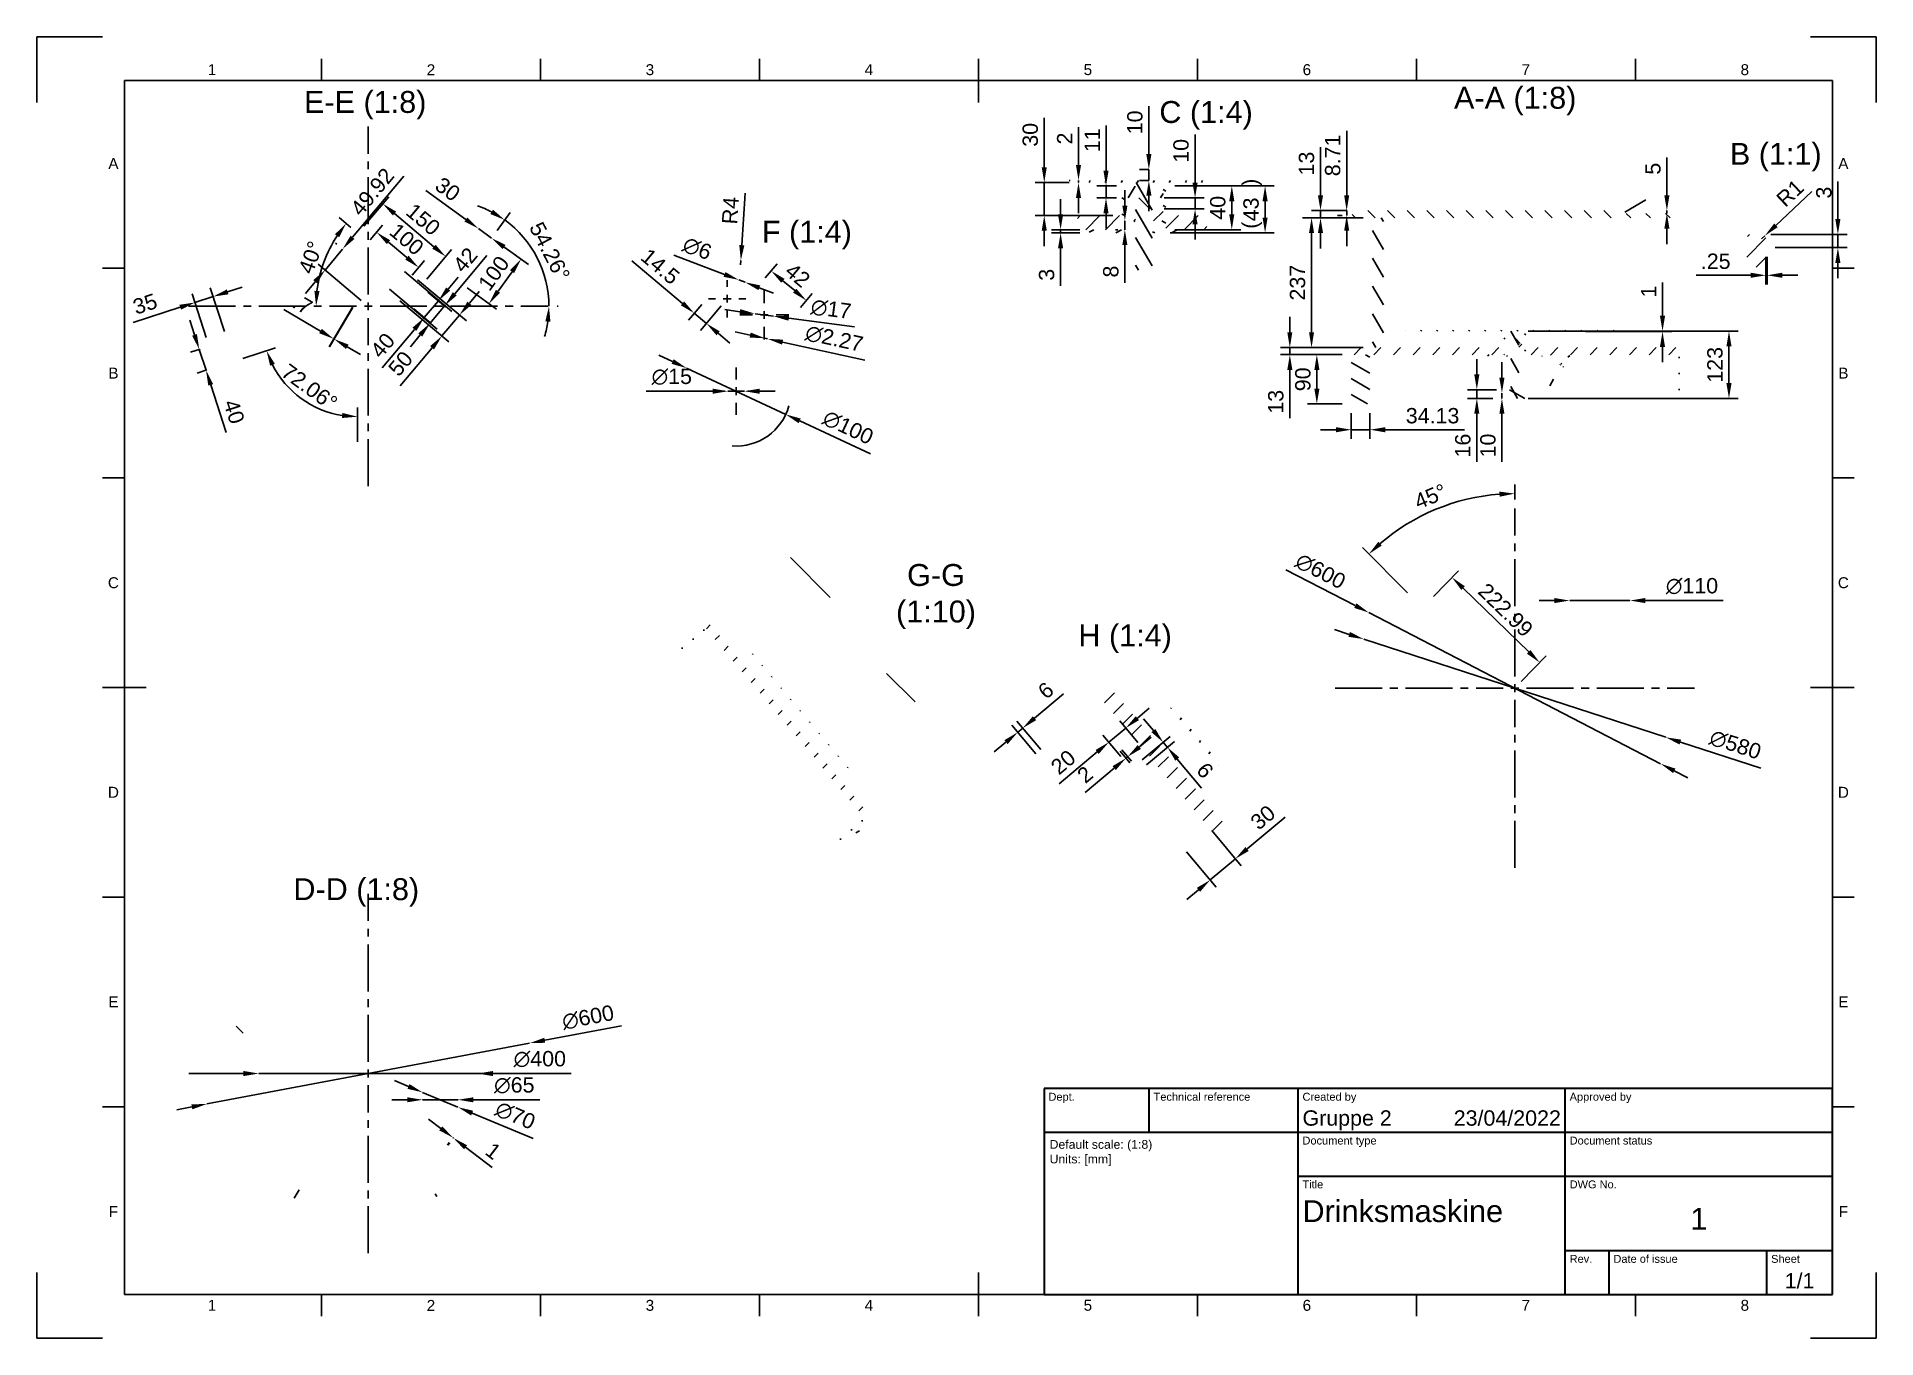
# Paper-space layout 'Sheet1' of a CAD drawing. Header units: millimetres. Extents: x 0 to 420, y 0 to 297.
import ezdxf
from ezdxf.enums import TextEntityAlignment as Align

# ---------------------------------------------------------------- set-up
doc = ezdxf.new("R2010")
doc.units = ezdxf.units.MM
doc.header["$LTSCALE"] = 0.75
doc.linetypes.add('CENTER2', pattern=[28.575, 19.05, -3.175, 3.175, -3.175])
for name, color, linetype, lineweight in [('Annotations', 7, 'Continuous', 25), ('Border', 7, 'Continuous', 25), ('Center Lines', 7, 'CENTER2', 25), ('Dimensions', 7, 'Continuous', 25), ('Hatching', 7, 'Continuous', 25), ('TitleBlock', 7, 'Continuous', 35)]:
    doc.layers.add(name, color=color, linetype=linetype, lineweight=lineweight)
doc.styles.add('FusionTitle', font='Arial.ttf')
doc.styles.get("Standard").update_dxf_attribs({"font": 'Arial.ttf'})
doc.dimstyles.new('ISO-25', dxfattribs={"dimtxt": 3.5, "dimasz": 3.5, "dimexe": 2.1, "dimexo": 2.1, "dimgap": 1.4, "dimtad": 1, "dimzin": 12, "dimdsep": 46, "dimtxsty": 'Standard', "dimcen": 0, "dimclrd": 256, "dimclre": 256, "dimclrt": 256, "dimazin": 3, "dimtp": 0.1, "dimtm": 0.1, "dimtfac": 0.714286, "dimtmove": 0, "dimatfit": 3, "dimfxl": 1, "dimtzin": 12, "dimarcsym": 0})

psp = doc.layouts.new('Sheet1')

# ---------------------------------------------------------------- texts
at = {"layer": 'Annotations', "char_height": 5, "attachment_point": 8}
for s, insert, width in [('A-A (1:8)', (337.5702, 279.0801), 34.099591), ('E-E (1:8)', (74.9866, 278.1288), 29.641883), ('C (1:4)', (266.9865, 275.8378), 23.24693), ('B (1:1)', (397.0585, 266.2796), 22.697817), ('F (1:4)', (175.8304, 248.502), 22.244202), ('G-G (1:10)', (205.3178, 161.838), 31.371078), ('H (1:4)', (248.5021, 156.3749), 23.035471), ('D-D (1:8)', (72.9492, 98.4663), 30.42633)]:
    psp.add_mtext(s, dxfattribs=dict(at, insert=insert, width=width))
at = {"layer": 'Annotations'}
note = psp.add_mtext_dynamic_manual_height_columns('\\pl3.5,t3.5,14;(', width=6.794203, gutter_width=3, heights=[4.6006, 4.5887], dxfattribs=dict(at, insert=(275.1857, 249.6963), char_height=3.5, attachment_point=1, rotation=90))
for column, words in zip(note.columns.linked_columns, ['\\pl3.5,t0,3.5,14;^I )']):
    column.text = words
at = {"layer": 'Annotations', "insert": (231.2632, 45.2273), "char_height": 2, "attachment_point": 1}
psp.add_mtext_dynamic_manual_height_columns('Default scale: (1:8)^JUnits: [mm]', width=42.454041, gutter_width=17.5, heights=[7.3874], dxfattribs=at)

# ---------------------------------------------------------------- blocks, each defined once
blk = doc.blocks.new('ISO_A3_SHEET')
at = {"layer": 'Border'}
for p, q in [((65, 292), (65, 287)), ((115, 292), (115, 287)), ((165, 292), (165, 287)), ((215, 292), (215, 282)), ((265, 292), (265, 287)), ((315, 292), (315, 287)), ((365, 292), (365, 287)), ((410, 287), (20, 287)), ((20, 287), (20, 10)), ((410, 287), (410, 10)), ((15, 244.16666), (20, 244.16666)), ((415, 244.16666), (410, 244.16666)), ((15, 196.33333), (20, 196.33333)), ((415, 196.33333), (410, 196.33333)), ((15, 148.5), (25, 148.5)), ((415, 148.5), (405, 148.5)), ((15, 100.66667), (20, 100.66667)), ((415, 100.66667), (410, 100.66667)), ((15, 52.83334), (20, 52.83334)), ((415, 52.83334), (410, 52.83334)), ((215, 5), (215, 15)), ((20, 10), (410, 10)), ((65, 5), (65, 10)), ((115, 5), (115, 10)), ((165, 5), (165, 10)), ((265, 5), (265, 10)), ((315, 5), (315, 10)), ((365, 5), (365, 10))]:
    blk.add_line(p, q, dxfattribs=at)
at = {"layer": 'Defpoints'}
for p, q in [((15, 297), (0, 297)), ((0, 297), (0, 282)), ((420, 297), (405, 297)), ((420, 282), (420, 297)), ((0, 15), (0, 0)), ((420, 0), (420, 15)), ((0, 0), (15, 0)), ((405, 0), (420, 0))]:
    blk.add_line(p, q, dxfattribs=at)
at = {"layer": 'Border', "style": 'FusionTitle'}
for s, p in [('1', (40, 289.5)), ('2', (90, 289.5)), ('3', (140, 289.5)), ('4', (190, 289.5)), ('5', (240, 289.5)), ('6', (290, 289.5)), ('7', (340, 289.5)), ('8', (390, 289.5)), ('A', (17.5, 268.08333)), ('A', (412.5, 268.08333)), ('B', (17.5, 220.25)), ('B', (412.5, 220.25)), ('C', (17.5, 172.41667)), ('C', (412.5, 172.41667)), ('D', (17.5, 124.58334)), ('D', (412.5, 124.58334)), ('E', (17.5, 76.75001)), ('E', (412.5, 76.75001)), ('F', (17.5, 28.91668)), ('F', (412.5, 28.91668)), ('1', (40, 7.5)), ('2', (90, 7.5)), ('3', (140, 7.5)), ('4', (190, 7.5)), ('5', (240, 7.5)), ('6', (290, 7.5)), ('7', (340, 7.5)), ('8', (390, 7.5))]:
    blk.add_text(s, height=2.5, dxfattribs=at).set_placement(p, align=Align.MIDDLE)
blk = doc.blocks.new('ISO_TITLEBLOCK')
at = {"layer": 'TitleBlock'}
for p, q in [((0, 47), (-180, 47)), ((-180, 47), (-180, 0)), ((-156, 37), (-156, 47)), ((-122, 0), (-122, 47)), ((-61, 0), (-61, 47)), ((0, 0), (0, 47)), ((-180, 37), (0, 37)), ((-122, 27), (0, 27)), ((-61, 10), (0, 10)), ((-51, 0), (-51, 10)), ((-15, 0), (-15, 10)), ((-180, 0), (0, 0))]:
    blk.add_line(p, q, dxfattribs=at)
at = {"layer": 'TitleBlock', "style": 'FusionTitle'}
for s, p in [('Dept.', (-179, 46)), ('Technical reference', (-155, 46)), ('Created by', (-121, 46)), ('Approved by', (-60, 46)), ('Document type', (-121, 36)), ('Document status', (-60, 36)), ('Title', (-121, 26)), ('DWG No.', (-60, 26)), ('Rev.', (-60, 9)), ('Date of issue', (-50, 9)), ('Sheet', (-14, 9))]:
    blk.add_text(s, height=1.8, dxfattribs=at).set_placement(p, align=Align.TOP_LEFT)
for tag, height, p in [('DEPT', 3.5, (-179, 42)), ('TECHNICAL_REFERENCE', 3.5, (-155, 42)), ('CREATED_BY', 3.5, (-121, 42)), ('APPROVED_BY', 3.5, (-60, 42)), ('DOCUMENT_TYPE', 3.5, (-121, 32)), ('DOCUMENT_STATUS', 3.5, (-60, 32)), ('TITLE_1', 5, (-121, 21.5)), ('TITLE_2', 5, (-121, 14)), ('TITLE_3', 5, (-121, 6.5)), ('DATE_OF_ISSUE', 3.5, (-50, 5))]:
    blk.add_attdef(tag, text='', height=height, dxfattribs=at).set_placement(p, align=Align.TOP_LEFT)
for tag, p in [('CREATED_DATE', (-62, 42)), ('APPROVED_DATE', (-0.99, 42))]:
    blk.add_attdef(tag, text='', height=3.5, dxfattribs=at).set_placement(p, align=Align.TOP_RIGHT)
for tag, height, p in [('DRAWING_NUMBER', 5, (-30.5, 19.75)), ('REV', 3.5, (-56, 4.85)), ('SHEET', 3.5, (-7.5, 4.85))]:
    blk.add_attdef(tag, text='', height=height, dxfattribs=at).set_placement(p, align=Align.TOP_CENTER)
blk = doc.blocks.new('*D24')
at = {"layer": 'Defpoints', "color": 0, "transparency": 16777216}
for p in [(304.17, 165.58), (370.78, 131.09)]:
    blk.add_point(p, dxfattribs=at)
at = {"layer": 'Dimensions', "lineweight": -2, "transparency": 16777216}
for p, q in [((285.23, 175.38), (301.06, 167.19)), ((370.78, 131.09), (304.17, 165.58)), ((373.88, 129.48), (376.99, 127.88))]:
    blk.add_line(p, q, dxfattribs=at)
at = {"layer": 'Dimensions', "transparency": 16777216}
for points in [[(301.33, 167.7), (300.8, 166.67), (304.17, 165.58)], [(374.15, 130), (373.62, 128.97), (370.78, 131.09)]]:
    blk.add_solid(points, dxfattribs=at)
at = {"layer": 'Dimensions', "transparency": 16777216, "insert": (293.1, 175.01), "char_height": 3.5, "attachment_point": 5, "rotation": 332.6271}
blk.add_mtext('∅600', dxfattribs=at)
blk = doc.blocks.new('*D25')
at = {"layer": 'Defpoints', "color": 0, "transparency": 16777216}
for p in [(303, 159.54), (371.95, 137.13)]:
    blk.add_point(p, dxfattribs=at)
at = {"layer": 'Dimensions', "lineweight": -2, "transparency": 16777216}
for p, q in [((299.67, 160.63), (296.34, 161.71)), ((303, 159.54), (371.95, 137.13)), ((393.62, 130.08), (375.28, 136.05))]:
    blk.add_line(p, q, dxfattribs=at)
at = {"layer": 'Dimensions', "transparency": 16777216}
for points in [[(299.85, 161.18), (299.49, 160.07), (303, 159.54)], [(375.46, 136.6), (375.1, 135.49), (371.95, 137.13)]]:
    blk.add_solid(points, dxfattribs=at)
at = {"layer": 'Dimensions', "transparency": 16777216, "insert": (387.83, 135.42), "char_height": 3.5, "attachment_point": 5, "rotation": 341.9901}
blk.add_mtext('∅580', dxfattribs=at)
blk = doc.blocks.new('*D26')
at = {"layer": 'Defpoints', "color": 0, "transparency": 16777216}
for p in [(350.01, 168.34), (363.76, 168.34)]:
    blk.add_point(p, dxfattribs=at)
at = {"layer": 'Dimensions', "lineweight": -2, "transparency": 16777216}
for p, q in [((346.51, 168.34), (343.01, 168.34)), ((350.01, 168.34), (363.76, 168.34)), ((385.09, 168.34), (367.26, 168.34))]:
    blk.add_line(p, q, dxfattribs=at)
at = {"layer": 'Dimensions', "transparency": 16777216}
for points in [[(346.51, 168.92), (346.51, 167.76), (350.01, 168.34)], [(367.26, 168.92), (367.26, 167.76), (363.76, 168.34)]]:
    blk.add_solid(points, dxfattribs=at)
at = {"layer": 'Dimensions', "transparency": 16777216, "insert": (377.93, 171.62), "char_height": 3.5, "attachment_point": 5}
blk.add_mtext('∅110', dxfattribs=at)
blk = doc.blocks.new('*D27')
at = {"layer": 'Defpoints', "color": 0, "transparency": 16777216}
for p in [(304.97, 255.71), (291.07, 226.08), (304.97, 226.08)]:
    blk.add_point(p, dxfattribs=at)
at = {"layer": 'Dimensions', "lineweight": -2, "transparency": 16777216}
for p, q in [((302.87, 255.71), (288.97, 255.71)), ((291.07, 252.21), (291.07, 229.58)), ((302.87, 226.08), (288.97, 226.08))]:
    blk.add_line(p, q, dxfattribs=at)
at = {"layer": 'Dimensions', "transparency": 16777216}
for points in [[(290.49, 252.21), (291.65, 252.21), (291.07, 255.71)], [(290.49, 229.58), (291.65, 229.58), (291.07, 226.08)]]:
    blk.add_solid(points, dxfattribs=at)
at = {"layer": 'Dimensions', "transparency": 16777216, "insert": (287.88, 240.89), "char_height": 3.5, "attachment_point": 5, "rotation": 90}
blk.add_mtext('237', dxfattribs=at)
blk = doc.blocks.new('*D28')
at = {"layer": 'Defpoints', "color": 0, "transparency": 16777216}
for p in [(299.09, 257.33), (300.14, 256.24), (301.22, 257.33)]:
    blk.add_point(p, dxfattribs=at)
at = {"layer": 'Dimensions', "lineweight": -2, "transparency": 16777216}
for p, q in [((299.09, 260.83), (299.09, 275.55)), ((299.12, 257.33), (296.99, 257.33)), ((298.04, 256.24), (296.99, 256.24)), ((299.09, 256.24), (299.09, 257.33)), ((299.09, 252.74), (299.09, 249.24))]:
    blk.add_line(p, q, dxfattribs=at)
at = {"layer": 'Dimensions', "transparency": 16777216}
for points in [[(298.51, 260.83), (299.67, 260.83), (299.09, 257.33)], [(298.51, 252.74), (299.67, 252.74), (299.09, 256.24)]]:
    blk.add_solid(points, dxfattribs=at)
at = {"layer": 'Dimensions', "transparency": 16777216, "insert": (295.9, 269.94), "char_height": 3.5, "attachment_point": 5, "rotation": 90}
blk.add_mtext('8.71', dxfattribs=at)
blk = doc.blocks.new('*D29')
at = {"layer": 'Defpoints', "color": 0, "transparency": 16777216}
for p in [(293.12, 257.33), (301.22, 257.33), (300.14, 255.71)]:
    blk.add_point(p, dxfattribs=at)
at = {"layer": 'Dimensions', "lineweight": -2, "transparency": 16777216}
for p, q in [((293.12, 260.83), (293.12, 271.81)), ((299.12, 257.33), (291.02, 257.33)), ((293.12, 255.71), (293.12, 257.33)), ((298.04, 255.71), (291.02, 255.71)), ((293.12, 252.21), (293.12, 248.71))]:
    blk.add_line(p, q, dxfattribs=at)
at = {"layer": 'Dimensions', "transparency": 16777216}
for points in [[(292.53, 260.83), (293.7, 260.83), (293.12, 257.33)], [(292.53, 252.21), (293.7, 252.21), (293.12, 255.71)]]:
    blk.add_solid(points, dxfattribs=at)
at = {"layer": 'Dimensions', "transparency": 16777216, "insert": (289.93, 268.07), "char_height": 3.5, "attachment_point": 5, "rotation": 90}
blk.add_mtext('13', dxfattribs=at)
blk = doc.blocks.new('*D30')
at = {"layer": 'Defpoints', "color": 0, "transparency": 16777216}
for p in [(300.14, 224.46), (292.28, 213.21), (300.14, 213.21)]:
    blk.add_point(p, dxfattribs=at)
at = {"layer": 'Dimensions', "lineweight": -2, "transparency": 16777216}
for p, q in [((298.04, 224.46), (290.18, 224.46)), ((292.28, 220.96), (292.28, 216.71)), ((298.04, 213.21), (290.18, 213.21))]:
    blk.add_line(p, q, dxfattribs=at)
at = {"layer": 'Dimensions', "transparency": 16777216}
for points in [[(291.7, 220.96), (292.87, 220.96), (292.28, 224.46)], [(291.7, 216.71), (292.87, 216.71), (292.28, 213.21)]]:
    blk.add_solid(points, dxfattribs=at)
at = {"layer": 'Dimensions', "transparency": 16777216, "insert": (289.1, 218.83), "char_height": 3.5, "attachment_point": 5, "rotation": 90}
blk.add_mtext('90', dxfattribs=at)
blk = doc.blocks.new('*D31')
at = {"layer": 'Defpoints', "color": 0, "transparency": 16777216}
for p in [(286.11, 224.46), (300.14, 226.08), (300.14, 224.46)]:
    blk.add_point(p, dxfattribs=at)
at = {"layer": 'Dimensions', "lineweight": -2, "transparency": 16777216}
for p, q in [((286.11, 229.58), (286.11, 233.08)), ((298.04, 226.08), (284.01, 226.08)), ((298.04, 224.46), (284.01, 224.46)), ((286.11, 226.08), (286.11, 224.46)), ((286.11, 220.96), (286.11, 209.97))]:
    blk.add_line(p, q, dxfattribs=at)
at = {"layer": 'Dimensions', "transparency": 16777216}
for points in [[(285.53, 229.58), (286.69, 229.58), (286.11, 226.08)], [(285.53, 220.96), (286.69, 220.96), (286.11, 224.46)]]:
    blk.add_solid(points, dxfattribs=at)
at = {"layer": 'Dimensions', "transparency": 16777216, "insert": (282.92, 213.71), "char_height": 3.5, "attachment_point": 5, "rotation": 90}
blk.add_mtext('13', dxfattribs=at)
blk = doc.blocks.new('*D32')
at = {"layer": 'Defpoints', "color": 0, "transparency": 16777216}
for p in [(372.21, 257.33), (372.21, 257.33), (372.21, 256.71)]:
    blk.add_point(p, dxfattribs=at)
at = {"layer": 'Dimensions', "lineweight": -2, "transparency": 16777216}
for p, q in [((372.21, 260.83), (372.21, 269.45)), ((372.21, 256.71), (372.21, 257.33)), ((372.21, 253.21), (372.21, 249.71))]:
    blk.add_line(p, q, dxfattribs=at)
at = {"layer": 'Dimensions', "transparency": 16777216}
for points in [[(371.62, 260.83), (372.79, 260.83), (372.21, 257.33)], [(371.62, 253.21), (372.79, 253.21), (372.21, 256.71)]]:
    blk.add_solid(points, dxfattribs=at)
at = {"layer": 'Dimensions', "transparency": 16777216, "insert": (369.03, 266.89), "char_height": 3.5, "attachment_point": 5, "rotation": 90}
blk.add_mtext('5', dxfattribs=at)
blk = doc.blocks.new('*D33')
at = {"layer": 'Defpoints', "color": 0, "transparency": 16777216}
for p in [(300.14, 213.21), (304.4, 213.21), (304.4, 207.33)]:
    blk.add_point(p, dxfattribs=at)
at = {"layer": 'Dimensions', "lineweight": -2, "transparency": 16777216}
for p, q in [((300.14, 211.11), (300.14, 205.23)), ((304.4, 211.11), (304.4, 205.23)), ((296.64, 207.33), (293.14, 207.33)), ((300.14, 207.33), (304.4, 207.33)), ((307.9, 207.33), (326.01, 207.33))]:
    blk.add_line(p, q, dxfattribs=at)
at = {"layer": 'Dimensions', "transparency": 16777216}
for points in [[(296.64, 207.91), (296.64, 206.74), (300.14, 207.33)], [(307.9, 207.91), (307.9, 206.74), (304.4, 207.33)]]:
    blk.add_solid(points, dxfattribs=at)
at = {"layer": 'Dimensions', "transparency": 16777216, "insert": (318.7, 210.51), "char_height": 3.5, "attachment_point": 5}
blk.add_mtext('34.13', dxfattribs=at)
blk = doc.blocks.new('*D36')
at = {"layer": 'Defpoints', "color": 0, "transparency": 16777216}
for p in [(394.82, 248.89), (395.07, 248.89), (394.82, 242.57)]:
    blk.add_point(p, dxfattribs=at)
at = {"layer": 'Dimensions', "lineweight": -2, "transparency": 16777216}
for p, q in [((394.82, 246.79), (394.82, 240.47)), ((395.07, 246.79), (395.07, 240.47)), ((391.32, 242.57), (378.87, 242.57)), ((395.07, 242.57), (394.82, 242.57)), ((398.57, 242.57), (402.07, 242.57))]:
    blk.add_line(p, q, dxfattribs=at)
at = {"layer": 'Dimensions', "transparency": 16777216}
for points in [[(391.32, 243.16), (391.32, 241.99), (394.82, 242.57)], [(398.57, 243.16), (398.57, 241.99), (395.07, 242.57)]]:
    blk.add_solid(points, dxfattribs=at)
at = {"layer": 'Dimensions', "transparency": 16777216, "insert": (383.35, 245.76), "char_height": 3.5, "attachment_point": 5}
blk.add_mtext('.25', dxfattribs=at)
blk = doc.blocks.new('*D38')
at = {"layer": 'Defpoints', "color": 0, "transparency": 16777216}
for p in [(393.82, 250.89), (394.55, 251.58)]:
    blk.add_point(p, dxfattribs=at)
at = {"layer": 'Dimensions', "lineweight": -2, "transparency": 16777216}
for p, q in [((405.32, 261.68), (397.11, 253.97)), ((393.82, 250.89), (394.55, 251.58))]:
    blk.add_line(p, q, dxfattribs=at)
at = {"layer": 'Dimensions', "transparency": 16777216}
blk.add_solid([(396.71, 254.4), (397.51, 253.55), (394.55, 251.58)], dxfattribs=at)
at = {"layer": 'Dimensions', "transparency": 16777216, "insert": (400.33, 261.33), "char_height": 3.5, "attachment_point": 5, "rotation": 43.1844}
blk.add_mtext('R1', dxfattribs=at)
blk = doc.blocks.new('*D39')
at = {"layer": 'Defpoints', "color": 0, "transparency": 16777216}
for p in [(393.82, 251.89), (394.82, 248.89), (411.25, 251.89)]:
    blk.add_point(p, dxfattribs=at)
at = {"layer": 'Dimensions', "lineweight": -2, "transparency": 16777216}
for p, q in [((411.25, 255.39), (411.25, 263.98)), ((395.92, 251.89), (413.35, 251.89)), ((396.92, 248.89), (413.35, 248.89)), ((411.25, 248.89), (411.25, 251.89)), ((411.25, 245.39), (411.25, 241.89))]:
    blk.add_line(p, q, dxfattribs=at)
at = {"layer": 'Dimensions', "transparency": 16777216}
for points in [[(410.66, 255.39), (411.83, 255.39), (411.25, 251.89)], [(410.66, 245.39), (411.83, 245.39), (411.25, 248.89)]]:
    blk.add_solid(points, dxfattribs=at)
at = {"layer": 'Dimensions', "transparency": 16777216, "insert": (408.06, 261.44), "char_height": 3.5, "attachment_point": 5, "rotation": 90}
blk.add_mtext('3', dxfattribs=at)
blk = doc.blocks.new('*D42')
at = {"layer": 'Defpoints', "color": 0, "transparency": 16777216}
for p in [(257.78, 262.98), (257.78, 252.98), (272.86, 252.98)]:
    blk.add_point(p, dxfattribs=at)
at = {"layer": 'Dimensions', "lineweight": -2, "transparency": 16777216}
for p, q in [((259.88, 262.98), (274.96, 262.98)), ((272.86, 259.48), (272.86, 256.48)), ((259.88, 252.98), (274.96, 252.98))]:
    blk.add_line(p, q, dxfattribs=at)
at = {"layer": 'Dimensions', "transparency": 16777216}
for points in [[(272.27, 259.48), (273.44, 259.48), (272.86, 262.98)], [(272.27, 256.48), (273.44, 256.48), (272.86, 252.98)]]:
    blk.add_solid(points, dxfattribs=at)
at = {"layer": 'Dimensions', "transparency": 16777216, "insert": (269.67, 257.98), "char_height": 3.5, "attachment_point": 5, "rotation": 90}
blk.add_mtext('40', dxfattribs=at)
blk = doc.blocks.new('*D43')
at = {"layer": 'Defpoints', "color": 0, "transparency": 16777216}
for p in [(257.78, 262.98), (256.66, 252.23), (280.46, 252.23)]:
    blk.add_point(p, dxfattribs=at)
at = {"layer": 'Dimensions', "lineweight": -2, "transparency": 16777216}
for p, q in [((259.88, 262.98), (282.56, 262.98)), ((280.46, 259.48), (280.46, 255.73)), ((258.76, 252.23), (282.56, 252.23))]:
    blk.add_line(p, q, dxfattribs=at)
at = {"layer": 'Dimensions', "transparency": 16777216}
for points in [[(279.88, 259.48), (281.04, 259.48), (280.46, 262.98)], [(279.88, 255.73), (281.04, 255.73), (280.46, 252.23)]]:
    blk.add_solid(points, dxfattribs=at)
at = {"layer": 'Dimensions', "transparency": 16777216, "insert": (277.27, 257.61), "char_height": 3.5, "attachment_point": 5, "rotation": 90}
blk.add_mtext('43', dxfattribs=at)
blk = doc.blocks.new('*D44')
at = {"layer": 'Defpoints', "color": 0, "transparency": 16777216}
for p in [(255.28, 260.23), (255.28, 257.73), (264.47, 260.23)]:
    blk.add_point(p, dxfattribs=at)
at = {"layer": 'Dimensions', "lineweight": -2, "transparency": 16777216}
for p, q in [((264.47, 263.73), (264.47, 274.7)), ((257.38, 260.23), (266.57, 260.23)), ((257.38, 257.73), (266.57, 257.73)), ((264.47, 257.73), (264.47, 260.23)), ((264.47, 254.23), (264.47, 250.73))]:
    blk.add_line(p, q, dxfattribs=at)
at = {"layer": 'Dimensions', "transparency": 16777216}
for points in [[(263.88, 263.73), (265.05, 263.73), (264.47, 260.23)], [(263.88, 254.23), (265.05, 254.23), (264.47, 257.73)]]:
    blk.add_solid(points, dxfattribs=at)
at = {"layer": 'Dimensions', "transparency": 16777216, "insert": (261.28, 270.97), "char_height": 3.5, "attachment_point": 5, "rotation": 90}
blk.add_mtext('10', dxfattribs=at)
blk = doc.blocks.new('*D45')
at = {"layer": 'Defpoints', "color": 0, "transparency": 16777216}
for p in [(237.86, 264.23), (237.86, 263.73), (238.02, 264.23)]:
    blk.add_point(p, dxfattribs=at)
at = {"layer": 'Dimensions', "lineweight": -2, "transparency": 16777216}
for p, q in [((237.86, 267.73), (237.86, 276.35)), ((235.92, 264.23), (235.76, 264.23)), ((237.86, 263.73), (237.86, 264.23)), ((237.86, 260.23), (237.86, 256.73))]:
    blk.add_line(p, q, dxfattribs=at)
at = {"layer": 'Dimensions', "transparency": 16777216}
for points in [[(237.27, 267.73), (238.44, 267.73), (237.86, 264.23)], [(237.27, 260.23), (238.44, 260.23), (237.86, 263.73)]]:
    blk.add_solid(points, dxfattribs=at)
at = {"layer": 'Dimensions', "transparency": 16777216, "insert": (234.7, 273.79), "char_height": 3.5, "attachment_point": 5, "rotation": 90}
blk.add_mtext('2', dxfattribs=at)
blk = doc.blocks.new('*D46')
at = {"layer": 'Defpoints', "color": 0, "transparency": 16777216}
for p in [(233.77, 252.23), (240.28, 252.98), (240.28, 252.23)]:
    blk.add_point(p, dxfattribs=at)
at = {"layer": 'Dimensions', "lineweight": -2, "transparency": 16777216}
for p, q in [((233.77, 256.48), (233.77, 259.98)), ((238.18, 252.98), (231.67, 252.98)), ((238.18, 252.23), (231.67, 252.23)), ((233.77, 252.98), (233.77, 252.23)), ((233.77, 248.73), (233.77, 240.14))]:
    blk.add_line(p, q, dxfattribs=at)
at = {"layer": 'Dimensions', "transparency": 16777216}
for points in [[(233.18, 256.48), (234.35, 256.48), (233.77, 252.98)], [(233.18, 248.73), (234.35, 248.73), (233.77, 252.23)]]:
    blk.add_solid(points, dxfattribs=at)
at = {"layer": 'Dimensions', "transparency": 16777216, "insert": (230.58, 242.69), "char_height": 3.5, "attachment_point": 5, "rotation": 90}
blk.add_mtext('3', dxfattribs=at)
blk = doc.blocks.new('*D47')
at = {"layer": 'Defpoints', "color": 0, "transparency": 16777216}
for p in [(253.92, 266.73), (256, 266.73), (256, 264.23)]:
    blk.add_point(p, dxfattribs=at)
at = {"layer": 'Dimensions', "lineweight": -2, "transparency": 16777216}
for p, q in [((253.92, 270.23), (253.92, 281.2)), ((253.9, 266.73), (251.82, 266.73)), ((253.92, 264.23), (253.92, 266.73)), ((253.9, 264.23), (251.82, 264.23)), ((253.92, 260.73), (253.92, 257.23))]:
    blk.add_line(p, q, dxfattribs=at)
at = {"layer": 'Dimensions', "transparency": 16777216}
for points in [[(253.34, 270.23), (254.51, 270.23), (253.92, 266.73)], [(253.34, 260.73), (254.51, 260.73), (253.92, 264.23)]]:
    blk.add_solid(points, dxfattribs=at)
at = {"layer": 'Dimensions', "transparency": 16777216, "insert": (250.74, 277.47), "char_height": 3.5, "attachment_point": 5, "rotation": 90}
blk.add_mtext('10', dxfattribs=at)
blk = doc.blocks.new('*D48')
at = {"layer": 'Defpoints', "color": 0, "transparency": 16777216}
for p in [(244.14, 262.98), (248.66, 262.98), (248.66, 260.23)]:
    blk.add_point(p, dxfattribs=at)
at = {"layer": 'Dimensions', "lineweight": -2, "transparency": 16777216}
for p, q in [((244.14, 266.48), (244.14, 276.79)), ((246.56, 262.98), (242.04, 262.98)), ((244.14, 260.23), (244.14, 262.98)), ((246.56, 260.23), (242.04, 260.23)), ((244.14, 256.73), (244.14, 253.23))]:
    blk.add_line(p, q, dxfattribs=at)
at = {"layer": 'Dimensions', "transparency": 16777216}
for points in [[(243.55, 266.48), (244.72, 266.48), (244.14, 262.98)], [(243.55, 256.73), (244.72, 256.73), (244.14, 260.23)]]:
    blk.add_solid(points, dxfattribs=at)
at = {"layer": 'Dimensions', "transparency": 16777216, "insert": (240.98, 273.39), "char_height": 3.5, "attachment_point": 5, "rotation": 90}
blk.add_mtext('11', dxfattribs=at)
blk = doc.blocks.new('*D49')
at = {"layer": 'Defpoints', "color": 0, "transparency": 16777216}
for p in [(248.41, 254.98), (248.44, 252.98), (248.91, 252.98)]:
    blk.add_point(p, dxfattribs=at)
at = {"layer": 'Dimensions', "lineweight": -2, "transparency": 16777216}
for p, q in [((248.44, 258.48), (248.44, 261.98)), ((246.81, 252.98), (246.34, 252.98)), ((248.44, 254.98), (248.44, 252.98)), ((250.51, 254.98), (250.54, 254.98)), ((248.44, 249.48), (248.44, 240.88))]:
    blk.add_line(p, q, dxfattribs=at)
at = {"layer": 'Dimensions', "transparency": 16777216}
for points in [[(247.86, 258.48), (249.02, 258.48), (248.44, 254.98)], [(247.86, 249.48), (249.02, 249.48), (248.44, 252.98)]]:
    blk.add_solid(points, dxfattribs=at)
at = {"layer": 'Dimensions', "transparency": 16777216, "insert": (245.25, 243.43), "char_height": 3.5, "attachment_point": 5, "rotation": 90}
blk.add_mtext('8', dxfattribs=at)
blk = doc.blocks.new('*D50')
at = {"layer": 'Defpoints', "color": 0, "transparency": 16777216}
for p in [(338.41, 229.83), (338.41, 214.46), (386.38, 214.46)]:
    blk.add_point(p, dxfattribs=at)
at = {"layer": 'Dimensions', "lineweight": -2, "transparency": 16777216}
for p, q in [((340.51, 229.83), (388.48, 229.83)), ((386.38, 226.33), (386.38, 217.96)), ((340.51, 214.46), (388.48, 214.46))]:
    blk.add_line(p, q, dxfattribs=at)
at = {"layer": 'Dimensions', "transparency": 16777216}
for points in [[(385.8, 226.33), (386.97, 226.33), (386.38, 229.83)], [(385.8, 217.96), (386.97, 217.96), (386.38, 214.46)]]:
    blk.add_solid(points, dxfattribs=at)
at = {"layer": 'Dimensions', "transparency": 16777216, "insert": (383.19, 222.14), "char_height": 3.5, "attachment_point": 5, "rotation": 90}
blk.add_mtext('123', dxfattribs=at)
blk = doc.blocks.new('*D51')
at = {"layer": 'Defpoints', "color": 0, "transparency": 16777216}
for p in [(334.54, 215.71), (334.54, 214.46), (334.54, 214.46)]:
    blk.add_point(p, dxfattribs=at)
at = {"layer": 'Dimensions', "lineweight": -2, "transparency": 16777216}
for p, q in [((334.54, 219.21), (334.54, 222.71)), ((334.54, 215.71), (334.54, 214.46)), ((334.54, 210.96), (334.54, 199.98))]:
    blk.add_line(p, q, dxfattribs=at)
at = {"layer": 'Dimensions', "transparency": 16777216}
for points in [[(333.95, 219.21), (335.12, 219.21), (334.54, 215.71)], [(333.95, 210.96), (335.12, 210.96), (334.54, 214.46)]]:
    blk.add_solid(points, dxfattribs=at)
at = {"layer": 'Dimensions', "transparency": 16777216, "insert": (331.35, 203.72), "char_height": 3.5, "attachment_point": 5, "rotation": 90}
blk.add_mtext('10', dxfattribs=at)
blk = doc.blocks.new('*D52')
at = {"layer": 'Defpoints', "color": 0, "transparency": 16777216}
for p in [(328.81, 214.46), (334.54, 214.46), (335.41, 216.46)]:
    blk.add_point(p, dxfattribs=at)
at = {"layer": 'Dimensions', "lineweight": -2, "transparency": 16777216}
for p, q in [((328.81, 219.96), (328.81, 223.46)), ((333.31, 216.46), (326.71, 216.46)), ((332.44, 214.46), (326.71, 214.46)), ((328.81, 216.46), (328.81, 214.46)), ((328.81, 210.96), (328.81, 199.97))]:
    blk.add_line(p, q, dxfattribs=at)
at = {"layer": 'Dimensions', "transparency": 16777216}
for points in [[(328.22, 219.96), (329.39, 219.96), (328.81, 216.46)], [(328.22, 210.96), (329.39, 210.96), (328.81, 214.46)]]:
    blk.add_solid(points, dxfattribs=at)
at = {"layer": 'Dimensions', "transparency": 16777216, "insert": (325.62, 203.71), "char_height": 3.5, "attachment_point": 5, "rotation": 90}
blk.add_mtext('16', dxfattribs=at)
blk = doc.blocks.new('*U59')
at = {"layer": 'Center Lines', "color": 0, "ltscale": 0.75, "transparency": 16777216}
for p, q in [((0, 2.68), (0, 41)), ((-41, 0), (-2.68, 0)), ((2.68, 0), (41, 0)), ((0, -41), (0, -2.68))]:
    blk.add_line(p, q, dxfattribs=at)
at = {"layer": 'Center Lines', "color": 0, "linetype": 'Continuous', "ltscale": 0.75, "transparency": 16777216}
for p, q in [((-0.89, 0), (0.89, 0)), ((0, -0.89), (0, 0.89))]:
    blk.add_line(p, q, dxfattribs=at)
blk = doc.blocks.new('*D60')
at = {"layer": 'Defpoints', "color": 0, "transparency": 16777216}
for p in [(50.69, 60.4), (100.69, 60.4)]:
    blk.add_point(p, dxfattribs=at)
at = {"layer": 'Dimensions', "lineweight": -2, "transparency": 16777216}
for p, q in [((47.19, 60.4), (43.69, 60.4)), ((50.69, 60.4), (100.69, 60.4)), ((122.02, 60.4), (104.19, 60.4))]:
    blk.add_line(p, q, dxfattribs=at)
at = {"layer": 'Dimensions', "transparency": 16777216}
for points in [[(47.19, 60.98), (47.19, 59.81), (50.69, 60.4)], [(104.19, 60.98), (104.19, 59.81), (100.69, 60.4)]]:
    blk.add_solid(points, dxfattribs=at)
at = {"layer": 'Dimensions', "transparency": 16777216, "insert": (114.86, 63.68), "char_height": 3.5, "attachment_point": 5}
blk.add_mtext('∅400', dxfattribs=at)
blk = doc.blocks.new('*D61')
at = {"layer": 'Defpoints', "color": 0, "transparency": 16777216}
for p in [(112.54, 67.34), (38.84, 53.45)]:
    blk.add_point(p, dxfattribs=at)
at = {"layer": 'Dimensions', "lineweight": -2, "transparency": 16777216}
for p, q in [((38.84, 53.45), (112.54, 67.34)), ((133.5, 71.29), (115.98, 67.99)), ((35.4, 52.8), (31.96, 52.15))]:
    blk.add_line(p, q, dxfattribs=at)
at = {"layer": 'Dimensions', "transparency": 16777216}
for points in [[(115.88, 68.56), (116.09, 67.42), (112.54, 67.34)], [(35.3, 53.37), (35.51, 52.23), (38.84, 53.45)]]:
    blk.add_solid(points, dxfattribs=at)
at = {"layer": 'Dimensions', "transparency": 16777216, "insert": (125.86, 73.19), "char_height": 3.5, "attachment_point": 5, "rotation": 10.6764}
blk.add_mtext('∅600', dxfattribs=at)
blk = doc.blocks.new('*D62')
at = {"layer": 'Defpoints', "color": 0, "transparency": 16777216}
for p in [(88.08, 54.41), (96.2, 54.41)]:
    blk.add_point(p, dxfattribs=at)
at = {"layer": 'Dimensions', "lineweight": -2, "transparency": 16777216}
for p, q in [((84.58, 54.41), (81.08, 54.41)), ((88.08, 54.41), (96.2, 54.41)), ((114.85, 54.41), (99.7, 54.41))]:
    blk.add_line(p, q, dxfattribs=at)
at = {"layer": 'Dimensions', "transparency": 16777216}
for points in [[(84.58, 54.99), (84.58, 53.83), (88.08, 54.41)], [(99.7, 54.99), (99.7, 53.83), (96.2, 54.41)]]:
    blk.add_solid(points, dxfattribs=at)
at = {"layer": 'Dimensions', "transparency": 16777216, "insert": (109.03, 57.69), "char_height": 3.5, "attachment_point": 5}
blk.add_mtext('∅65', dxfattribs=at)
blk = doc.blocks.new('*D63')
at = {"layer": 'Defpoints', "color": 0, "transparency": 16777216}
for p in [(88.1, 56.1), (96.17, 52.72)]:
    blk.add_point(p, dxfattribs=at)
at = {"layer": 'Dimensions', "lineweight": -2, "transparency": 16777216}
for p, q in [((84.87, 57.45), (81.65, 58.8)), ((88.1, 56.1), (96.17, 52.72)), ((113.34, 45.54), (99.4, 51.37))]:
    blk.add_line(p, q, dxfattribs=at)
at = {"layer": 'Dimensions', "transparency": 16777216}
for points in [[(85.1, 57.99), (84.65, 56.91), (88.1, 56.1)], [(99.63, 51.91), (99.18, 50.83), (96.17, 52.72)]]:
    blk.add_solid(points, dxfattribs=at)
at = {"layer": 'Dimensions', "transparency": 16777216, "insert": (109.25, 50.81), "char_height": 3.5, "attachment_point": 5, "rotation": 337.2905}
blk.add_mtext('∅70', dxfattribs=at)
blk = doc.blocks.new('*U64')
at = {"layer": 'Center Lines', "color": 0, "ltscale": 0.75, "transparency": 16777216}
for p, q in [((0, 2.68), (0, 41)), ((-41, 0), (-2.68, 0)), ((2.68, 0), (41, 0)), ((0, -41), (0, -2.68))]:
    blk.add_line(p, q, dxfattribs=at)
at = {"layer": 'Center Lines', "color": 0, "linetype": 'Continuous', "ltscale": 0.75, "transparency": 16777216}
for p, q in [((-0.89, 0), (0.89, 0)), ((0, -0.89), (0, 0.89))]:
    blk.add_line(p, q, dxfattribs=at)
blk = doc.blocks.new('*U65')
at = {"layer": 'Center Lines', "color": 0, "ltscale": 0.75, "transparency": 16777216}
for p, q in [((0, 2.68), (0, 41)), ((-41, 0), (-2.68, 0)), ((2.68, 0), (41, 0)), ((0, -41), (0, -2.68))]:
    blk.add_line(p, q, dxfattribs=at)
at = {"layer": 'Center Lines', "color": 0, "linetype": 'Continuous', "ltscale": 0.75, "transparency": 16777216}
for p, q in [((-0.89, 0), (0.89, 0)), ((0, -0.89), (0, 0.89))]:
    blk.add_line(p, q, dxfattribs=at)
blk = doc.blocks.new('*D66')
at = {"layer": 'Defpoints', "color": 0, "transparency": 16777216}
for p in [(95.46, 46.32), (95.56, 46.25), (95.13, 45.69)]:
    blk.add_point(p, dxfattribs=at)
at = {"layer": 'Dimensions', "lineweight": -2, "transparency": 16777216}
for p, q in [((92.25, 47.89), (89.46, 50.01)), ((94.19, 44.65), (93.76, 44.09)), ((94.28, 44.58), (93.86, 44.02)), ((95.03, 45.76), (95.13, 45.69)), ((97.92, 43.57), (103.95, 38.97))]:
    blk.add_line(p, q, dxfattribs=at)
at = {"layer": 'Dimensions', "transparency": 16777216}
for points in [[(92.6, 48.35), (91.9, 47.42), (95.03, 45.76)], [(98.27, 44.03), (97.56, 43.1), (95.13, 45.69)]]:
    blk.add_solid(points, dxfattribs=at)
at = {"layer": 'Dimensions', "transparency": 16777216, "insert": (104.24, 42.72), "char_height": 3.5, "attachment_point": 5, "rotation": 322.692}
blk.add_mtext('1', dxfattribs=at)
blk = doc.blocks.new('*D67')
at = {"layer": 'Defpoints', "color": 0, "transparency": 16777216}
for p in [(351.51, 229.83), (351.51, 229.71), (371.21, 229.83)]:
    blk.add_point(p, dxfattribs=at)
at = {"layer": 'Dimensions', "lineweight": -2, "transparency": 16777216}
for p, q in [((371.21, 233.33), (371.21, 240.92)), ((353.61, 229.83), (373.31, 229.83)), ((353.61, 229.71), (373.31, 229.71)), ((371.21, 229.71), (371.21, 229.83)), ((371.21, 226.21), (371.21, 222.71))]:
    blk.add_line(p, q, dxfattribs=at)
at = {"layer": 'Dimensions', "transparency": 16777216}
for points in [[(370.62, 233.33), (371.79, 233.33), (371.21, 229.83)], [(370.62, 226.21), (371.79, 226.21), (371.21, 229.71)]]:
    blk.add_solid(points, dxfattribs=at)
at = {"layer": 'Dimensions', "transparency": 16777216, "insert": (368.05, 238.87), "char_height": 3.5, "attachment_point": 5, "rotation": 90}
blk.add_mtext('1', dxfattribs=at)
blk = doc.blocks.new('*D68')
at = {"layer": 'Defpoints', "color": 0, "transparency": 16777216}
for p in [(230.04, 263.73), (237.86, 263.73), (247.78, 256.23)]:
    blk.add_point(p, dxfattribs=at)
at = {"layer": 'Dimensions', "lineweight": -2, "transparency": 16777216}
for p, q in [((230.04, 267.23), (230.04, 278.53)), ((235.76, 263.73), (227.94, 263.73)), ((230.04, 256.23), (230.04, 263.73)), ((245.68, 256.23), (227.94, 256.23)), ((230.04, 252.73), (230.04, 249.23))]:
    blk.add_line(p, q, dxfattribs=at)
at = {"layer": 'Dimensions', "transparency": 16777216}
for points in [[(229.45, 267.23), (230.62, 267.23), (230.04, 263.73)], [(229.45, 252.73), (230.62, 252.73), (230.04, 256.23)]]:
    blk.add_solid(points, dxfattribs=at)
at = {"layer": 'Dimensions', "transparency": 16777216, "insert": (226.85, 274.63), "char_height": 3.5, "attachment_point": 5, "rotation": 90}
blk.add_mtext('30', dxfattribs=at)
blk = doc.blocks.new('*D71')
at = {"layer": 'Defpoints', "color": 0, "transparency": 16777216}
for p in [(45.02, 222.96), (40.86, 221.62), (57, 217.52), (73.2, 202.43), (73.2, 198.08)]:
    blk.add_point(p, dxfattribs=at)
at = {"layer": 'Dimensions', "lineweight": -2, "transparency": 16777216}
for p, q in [((47.02, 223.61), (54.47, 226.02)), ((73.2, 204.53), (73.2, 212.4))]:
    blk.add_line(p, q, dxfattribs=at)
blk.add_arc((73.2, 232.08), 21.79, 207.15, 260.7852, dxfattribs=at)
at = {"layer": 'Dimensions', "transparency": 16777216}
for points in [[(53.28, 221.92), (54.35, 222.37), (52.47, 225.37)], [(69.76, 211.16), (69.66, 210), (73.2, 210.3)]]:
    blk.add_solid(points, dxfattribs=at)
at = {"layer": 'Dimensions', "transparency": 16777216, "insert": (62.26, 217.04), "char_height": 3.5, "attachment_point": 5, "rotation": 323.9676}
blk.add_mtext('72.06°', dxfattribs=at)
blk = doc.blocks.new('*D72')
at = {"layer": 'Defpoints', "color": 0, "transparency": 16777216}
for p in [(39.32, 226.37), (38.64, 220.9), (40.86, 221.62)]:
    blk.add_point(p, dxfattribs=at)
at = {"layer": 'Dimensions', "lineweight": -2, "transparency": 16777216}
for p, q in [((36.02, 228.98), (34.94, 232.31)), ((37.32, 225.73), (35.1, 225.01)), ((37.1, 225.65), (38.64, 220.9)), ((38.86, 220.97), (36.64, 220.25)), ((39.71, 217.57), (43.24, 206.68))]:
    blk.add_line(p, q, dxfattribs=at)
at = {"layer": 'Dimensions', "transparency": 16777216}
for points in [[(36.57, 229.16), (35.46, 228.8), (37.1, 225.65)], [(40.27, 217.74), (39.16, 217.39), (38.64, 220.9)]]:
    blk.add_solid(points, dxfattribs=at)
at = {"layer": 'Dimensions', "transparency": 16777216, "insert": (45.05, 211.44), "char_height": 3.5, "attachment_point": 5, "rotation": 287.9352}
blk.add_mtext('40', dxfattribs=at)
blk = doc.blocks.new('*D73')
at = {"layer": 'Defpoints', "color": 0, "transparency": 16777216}
for p in [(36.09, 236.36), (43.48, 227.72), (39.32, 226.37)]:
    blk.add_point(p, dxfattribs=at)
at = {"layer": 'Dimensions', "lineweight": -2, "transparency": 16777216}
for p, q in [((42.84, 229.72), (39.6, 239.71)), ((43.58, 238.79), (46.91, 239.87)), ((32.76, 235.28), (21.97, 231.79)), ((38.68, 228.37), (35.44, 238.36)), ((40.25, 237.71), (36.09, 236.36))]:
    blk.add_line(p, q, dxfattribs=at)
at = {"layer": 'Dimensions', "transparency": 16777216}
for points in [[(32.58, 235.84), (32.94, 234.73), (36.09, 236.36)], [(43.4, 239.34), (43.76, 238.23), (40.25, 237.71)]]:
    blk.add_solid(points, dxfattribs=at)
at = {"layer": 'Dimensions', "transparency": 16777216, "insert": (24.72, 236.03), "char_height": 3.5, "attachment_point": 5, "rotation": 17.9352}
blk.add_mtext('35', dxfattribs=at)
blk = doc.blocks.new('*U74')
at = {"layer": 'Center Lines', "color": 0, "ltscale": 0.75, "transparency": 16777216}
for p, q in [((0, 2.68), (0, 41.03)), ((-41.03, 0), (-2.68, 0)), ((2.68, 0), (41.03, 0)), ((0, -41.03), (0, -2.68))]:
    blk.add_line(p, q, dxfattribs=at)
at = {"layer": 'Center Lines', "color": 0, "linetype": 'Continuous', "ltscale": 0.75, "transparency": 16777216}
for p, q in [((-0.89, 0), (0.89, 0)), ((0, -0.89), (0, 0.89))]:
    blk.add_line(p, q, dxfattribs=at)
blk = doc.blocks.new('*D75')
at = {"layer": 'Defpoints', "color": 0, "transparency": 16777216}
for p in [(73.34, 252.15), (66.9, 248.7), (87.7, 240.1), (34.66, 235.5), (73.02, 235.5)]:
    blk.add_point(p, dxfattribs=at)
at = {"layer": 'Dimensions', "lineweight": -2, "transparency": 16777216}
blk.add_line((71.73, 253.5), (69.04, 255.76), dxfattribs=at)
blk.add_arc((93.18, 235.5), 29.41, 146.8221, 173.1779, dxfattribs=at)
at = {"layer": 'Dimensions', "transparency": 16777216}
for points in [[(68.09, 251.94), (69.03, 251.25), (70.65, 254.41)], [(64.56, 238.96), (63.39, 239.03), (63.77, 235.5)]]:
    blk.add_solid(points, dxfattribs=at)
at = {"layer": 'Dimensions', "transparency": 16777216, "insert": (62.55, 246.65), "char_height": 3.5, "attachment_point": 5, "rotation": 70}
blk.add_mtext('40°', dxfattribs=at)
blk = doc.blocks.new('*D76')
at = {"layer": 'Defpoints', "color": 0, "transparency": 16777216}
for p in [(74.79, 249.02), (87.19, 244.35), (84.36, 240.98)]:
    blk.add_point(p, dxfattribs=at)
at = {"layer": 'Dimensions', "lineweight": -2, "transparency": 16777216}
for p, q in [((76.14, 250.63), (78.96, 254)), ((80.29, 250.14), (84.51, 246.6)), ((85.71, 242.59), (88.54, 245.96))]:
    blk.add_line(p, q, dxfattribs=at)
at = {"layer": 'Dimensions', "transparency": 16777216}
for points in [[(80.67, 250.58), (79.92, 249.69), (77.61, 252.39)], [(84.88, 247.05), (84.13, 246.16), (87.19, 244.35)]]:
    blk.add_solid(points, dxfattribs=at)
at = {"layer": 'Dimensions', "transparency": 16777216, "insert": (84.45, 250.81), "char_height": 3.5, "attachment_point": 5, "rotation": 320}
blk.add_mtext('100', dxfattribs=at)
blk = doc.blocks.new('*D77')
at = {"layer": 'Defpoints', "color": 0, "transparency": 16777216}
for p in [(73.34, 252.15), (93.36, 246.85), (87.7, 240.1)]:
    blk.add_point(p, dxfattribs=at)
at = {"layer": 'Dimensions', "lineweight": -2, "transparency": 16777216}
for p, q in [((74.69, 253.76), (80.35, 260.51)), ((81.68, 256.65), (90.68, 249.1)), ((89.05, 241.71), (94.71, 248.46))]:
    blk.add_line(p, q, dxfattribs=at)
at = {"layer": 'Dimensions', "transparency": 16777216}
for points in [[(82.06, 257.1), (81.31, 256.21), (79, 258.9)], [(91.06, 249.55), (90.31, 248.65), (93.36, 246.85)]]:
    blk.add_solid(points, dxfattribs=at)
at = {"layer": 'Dimensions', "transparency": 16777216, "insert": (88.23, 255.32), "char_height": 3.5, "attachment_point": 5, "rotation": 320}
blk.add_mtext('150', dxfattribs=at)
blk = doc.blocks.new('*D78')
at = {"layer": 'Defpoints', "color": 0, "transparency": 16777216}
for p in [(87.7, 240.1), (84.49, 236.27), (88.47, 232.92)]:
    blk.add_point(p, dxfattribs=at)
at = {"layer": 'Dimensions', "lineweight": -2, "transparency": 16777216}
for p, q in [((93.94, 239.43), (96.19, 242.12)), ((91.69, 236.75), (88.47, 232.92)), ((89.31, 238.75), (93.3, 235.4)), ((86.09, 234.92), (90.08, 231.57)), ((86.22, 230.24), (78.87, 221.48))]:
    blk.add_line(p, q, dxfattribs=at)
at = {"layer": 'Dimensions', "transparency": 16777216}
for points in [[(93.49, 239.81), (94.38, 239.06), (91.69, 236.75)], [(85.78, 230.62), (86.67, 229.87), (88.47, 232.92)]]:
    blk.add_solid(points, dxfattribs=at)
at = {"layer": 'Dimensions', "transparency": 16777216, "insert": (78.98, 226.57), "char_height": 3.5, "attachment_point": 5, "rotation": 50}
blk.add_mtext('40', dxfattribs=at)
blk = doc.blocks.new('*D79')
at = {"layer": 'Defpoints', "color": 0, "transparency": 16777216}
for p in [(82.32, 244.78), (78.95, 240.75), (93.18, 235.66)]:
    blk.add_point(p, dxfattribs=at)
at = {"layer": 'Dimensions', "lineweight": -2, "transparency": 16777216}
for p, q in [((95.43, 238.34), (102.77, 247.09)), ((80.56, 239.4), (91.42, 230.29)), ((83.93, 243.43), (94.79, 234.31)), ((89.81, 231.64), (93.18, 235.66)), ((87.56, 228.96), (85.31, 226.28))]:
    blk.add_line(p, q, dxfattribs=at)
at = {"layer": 'Dimensions', "transparency": 16777216}
for points in [[(94.99, 238.72), (95.88, 237.97), (93.18, 235.66)], [(87.11, 229.33), (88.01, 228.58), (89.81, 231.64)]]:
    blk.add_solid(points, dxfattribs=at)
at = {"layer": 'Dimensions', "transparency": 16777216, "insert": (97.81, 246.09), "char_height": 3.5, "attachment_point": 5, "rotation": 50}
blk.add_mtext('42', dxfattribs=at)
blk = doc.blocks.new('*D80')
at = {"layer": 'Defpoints', "color": 0, "transparency": 16777216}
for p in [(85.32, 242.91), (81.31, 238.12), (92.51, 228.72)]:
    blk.add_point(p, dxfattribs=at)
at = {"layer": 'Dimensions', "lineweight": -2, "transparency": 16777216}
for p, q in [((86.93, 241.56), (98.14, 232.16)), ((82.92, 236.77), (94.12, 227.37)), ((98.78, 236.19), (101.03, 238.87)), ((96.53, 233.51), (92.51, 228.72)), ((90.26, 226.04), (83, 217.38))]:
    blk.add_line(p, q, dxfattribs=at)
at = {"layer": 'Dimensions', "transparency": 16777216}
for points in [[(98.33, 236.56), (99.23, 235.81), (96.53, 233.51)], [(89.81, 226.41), (90.71, 225.66), (92.51, 228.72)]]:
    blk.add_solid(points, dxfattribs=at)
at = {"layer": 'Dimensions', "transparency": 16777216, "insert": (83.06, 222.42), "char_height": 3.5, "attachment_point": 5, "rotation": 50}
blk.add_mtext('50', dxfattribs=at)
blk = doc.blocks.new('*D81')
at = {"layer": 'Defpoints', "color": 0, "transparency": 16777216}
for p in [(103.86, 251.06), (96.56, 240.92), (115.75, 243.04), (78.37, 235.5), (116.73, 235.5)]:
    blk.add_point(p, dxfattribs=at)
at = {"layer": 'Dimensions', "lineweight": -2, "transparency": 16777216}
for p, q in [((105.09, 252.77), (108.07, 256.92)), ((118.83, 235.5), (119.05, 235.5))]:
    blk.add_line(p, q, dxfattribs=at)
for start, end in [(62.5294, 70.7946), (0, 54.2641), (343.4695, 351.7347)]:
    blk.add_arc((92.66, 235.5), 24.28, start, end, dxfattribs=at)
at = {"layer": 'Dimensions', "transparency": 16777216}
for points in [[(104.17, 257.54), (103.56, 256.55), (106.85, 255.21)], [(116.11, 232.05), (117.28, 231.97), (116.95, 235.5)]]:
    blk.add_solid(points, dxfattribs=at)
at = {"layer": 'Dimensions', "transparency": 16777216, "insert": (117.11, 248.03), "char_height": 3.5, "attachment_point": 5, "rotation": 297.132}
blk.add_mtext('54.26°', dxfattribs=at)
blk = doc.blocks.new('*U84')
at = {"layer": 'Center Lines', "color": 0, "ltscale": 0.75, "transparency": 16777216}
for p, q in [((0, 2.68), (0, 5.38)), ((-5.38, 0), (-2.68, 0)), ((2.68, 0), (5.38, 0)), ((0, -5.38), (0, -2.68))]:
    blk.add_line(p, q, dxfattribs=at)
at = {"layer": 'Center Lines', "color": 0, "linetype": 'Continuous', "ltscale": 0.75, "transparency": 16777216}
for p, q in [((-0.89, 0), (0.89, 0)), ((0, -0.89), (0, 0.89))]:
    blk.add_line(p, q, dxfattribs=at)
blk = doc.blocks.new('*U85')
at = {"layer": 'Center Lines', "color": 0, "linetype": 'Continuous', "ltscale": 0.75, "transparency": 16777216}
for p, q in [((-0.89, 0), (0.89, 0)), ((0, -0.89), (0, 0.89))]:
    blk.add_line(p, q, dxfattribs=at)
blk = doc.blocks.new('*U86')
at = {"layer": 'Center Lines', "color": 0, "linetype": 'Continuous', "ltscale": 0.75, "transparency": 16777216}
for p, q in [((-0.89, 0), (0.89, 0)), ((0, -0.89), (0, 0.89))]:
    blk.add_line(p, q, dxfattribs=at)
blk = doc.blocks.new('*U87')
at = {"layer": 'Center Lines', "color": 0, "ltscale": 0.75, "transparency": 16777216}
for p, q in [((0, 2.68), (0, 5.62)), ((-5.62, 0), (-2.68, 0)), ((2.68, 0), (5.62, 0)), ((0, -5.62), (0, -2.68))]:
    blk.add_line(p, q, dxfattribs=at)
at = {"layer": 'Center Lines', "color": 0, "linetype": 'Continuous', "ltscale": 0.75, "transparency": 16777216}
for p, q in [((-0.89, 0), (0.89, 0)), ((0, -0.89), (0, 0.89))]:
    blk.add_line(p, q, dxfattribs=at)
blk = doc.blocks.new('*D88')
at = {"layer": 'Defpoints', "color": 0, "transparency": 16777216}
for p in [(160.31, 241.52), (161.71, 240.98)]:
    blk.add_point(p, dxfattribs=at)
at = {"layer": 'Dimensions', "lineweight": -2, "transparency": 16777216}
for p, q in [((145.45, 247.18), (157.04, 242.76)), ((161.71, 240.98), (160.31, 241.52)), ((164.98, 239.74), (168.25, 238.49))]:
    blk.add_line(p, q, dxfattribs=at)
at = {"layer": 'Dimensions', "transparency": 16777216}
for points in [[(157.25, 243.31), (156.83, 242.22), (160.31, 241.52)], [(165.19, 240.28), (164.77, 239.19), (161.71, 240.98)]]:
    blk.add_solid(points, dxfattribs=at)
at = {"layer": 'Dimensions', "transparency": 16777216, "insert": (150.78, 248.67), "char_height": 3.5, "attachment_point": 5, "rotation": 339.1315}
blk.add_mtext('∅6', dxfattribs=at)
blk = doc.blocks.new('*D89')
at = {"layer": 'Defpoints', "color": 0, "transparency": 16777216}
for p in [(157.81, 216.11), (161.56, 216.11)]:
    blk.add_point(p, dxfattribs=at)
at = {"layer": 'Dimensions', "lineweight": -2, "transparency": 16777216}
for p, q in [((139.16, 216.11), (154.31, 216.11)), ((161.56, 216.11), (157.81, 216.11)), ((165.06, 216.11), (168.56, 216.11))]:
    blk.add_line(p, q, dxfattribs=at)
at = {"layer": 'Dimensions', "transparency": 16777216}
for points in [[(154.31, 216.7), (154.31, 215.53), (157.81, 216.11)], [(165.06, 216.7), (165.06, 215.53), (161.56, 216.11)]]:
    blk.add_solid(points, dxfattribs=at)
at = {"layer": 'Dimensions', "transparency": 16777216, "insert": (144.99, 219.4), "char_height": 3.5, "attachment_point": 5}
blk.add_mtext('∅15', dxfattribs=at)
blk = doc.blocks.new('*D90')
at = {"layer": 'Defpoints', "color": 0, "transparency": 16777216}
for p in [(100.82, 253.25), (100.82, 253.25), (103.86, 251.06)]:
    blk.add_point(p, dxfattribs=at)
at = {"layer": 'Dimensions', "lineweight": -2, "transparency": 16777216}
for p, q in [((97.98, 255.3), (88.8, 261.9)), ((103.86, 251.06), (100.82, 253.25)), ((106.7, 249.02), (109.54, 246.98))]:
    blk.add_line(p, q, dxfattribs=at)
at = {"layer": 'Dimensions', "transparency": 16777216}
for points in [[(98.32, 255.77), (97.64, 254.83), (100.82, 253.25)], [(107.04, 249.49), (106.36, 248.55), (103.86, 251.06)]]:
    blk.add_solid(points, dxfattribs=at)
at = {"layer": 'Dimensions', "transparency": 16777216, "insert": (93.83, 262.21), "char_height": 3.5, "attachment_point": 5, "rotation": 324.2641}
blk.add_mtext('30', dxfattribs=at)
blk = doc.blocks.new('*D91')
at = {"layer": 'Defpoints', "color": 0, "transparency": 16777216}
for p in [(103.86, 251.06), (110.57, 246.24), (96.56, 240.92)]:
    blk.add_point(p, dxfattribs=at)
at = {"layer": 'Dimensions', "lineweight": -2, "transparency": 16777216}
for p, q in [((105.57, 249.84), (112.27, 245.01)), ((98.27, 239.69), (104.97, 234.87)), ((105.31, 238.93), (108.52, 243.4))]:
    blk.add_line(p, q, dxfattribs=at)
at = {"layer": 'Dimensions', "transparency": 16777216}
for points in [[(108.05, 243.74), (109, 243.06), (110.57, 246.24)], [(104.84, 239.27), (105.78, 238.59), (103.27, 236.09)]]:
    blk.add_solid(points, dxfattribs=at)
at = {"layer": 'Dimensions', "transparency": 16777216, "insert": (104.33, 243.03), "char_height": 3.5, "attachment_point": 5, "rotation": 54.2641}
blk.add_mtext('100', dxfattribs=at)
blk = doc.blocks.new('*D92')
at = {"layer": 'Defpoints', "color": 0, "transparency": 16777216}
for p in [(164.99, 240.36), (175.73, 236.82), (173.03, 233.61)]:
    blk.add_point(p, dxfattribs=at)
at = {"layer": 'Dimensions', "lineweight": -2, "transparency": 16777216}
for p, q in [((166.34, 241.96), (169.03, 245.18)), ((170.37, 241.32), (173.05, 239.07)), ((174.38, 235.22), (177.08, 238.43))]:
    blk.add_line(p, q, dxfattribs=at)
at = {"layer": 'Dimensions', "transparency": 16777216}
for points in [[(170.74, 241.76), (169.99, 240.87), (167.68, 243.57)], [(173.42, 239.51), (172.67, 238.62), (175.73, 236.82)]]:
    blk.add_solid(points, dxfattribs=at)
at = {"layer": 'Dimensions', "transparency": 16777216, "insert": (173.74, 242.61), "char_height": 3.5, "attachment_point": 5, "rotation": 320}
blk.add_mtext('42', dxfattribs=at)
blk = doc.blocks.new('*D93')
at = {"layer": 'Defpoints', "color": 0, "transparency": 16777216}
for p in [(164.01, 233.81), (168.22, 233.24)]:
    blk.add_point(p, dxfattribs=at)
at = {"layer": 'Dimensions', "lineweight": -2, "transparency": 16777216}
for p, q in [((160.54, 234.27), (157.07, 234.73)), ((164.01, 233.81), (168.22, 233.24)), ((186.68, 230.79), (171.69, 232.78))]:
    blk.add_line(p, q, dxfattribs=at)
at = {"layer": 'Dimensions', "transparency": 16777216}
for points in [[(160.62, 234.85), (160.46, 233.69), (164.01, 233.81)], [(171.77, 233.36), (171.62, 232.2), (168.22, 233.24)]]:
    blk.add_solid(points, dxfattribs=at)
at = {"layer": 'Dimensions', "transparency": 16777216, "insert": (181.35, 234.81), "char_height": 3.5, "attachment_point": 5, "rotation": 352.4167}
blk.add_mtext('∅17', dxfattribs=at)
blk = doc.blocks.new('*D94')
at = {"layer": 'Defpoints', "color": 0, "transparency": 16777216}
for p in [(166.32, 228.19), (166.87, 228.07)]:
    blk.add_point(p, dxfattribs=at)
at = {"layer": 'Dimensions', "lineweight": -2, "transparency": 16777216}
for p, q in [((162.9, 228.94), (159.48, 229.69)), ((166.32, 228.19), (166.87, 228.07)), ((189.04, 223.19), (170.29, 227.32))]:
    blk.add_line(p, q, dxfattribs=at)
at = {"layer": 'Dimensions', "transparency": 16777216}
for points in [[(163.02, 229.51), (162.77, 228.37), (166.32, 228.19)], [(170.41, 227.88), (170.16, 226.75), (166.87, 228.07)]]:
    blk.add_solid(points, dxfattribs=at)
at = {"layer": 'Dimensions', "transparency": 16777216, "insert": (182.08, 228.09), "char_height": 3.5, "attachment_point": 5, "rotation": 347.5951}
blk.add_mtext('∅2.27', dxfattribs=at)
blk = doc.blocks.new('*D95')
at = {"layer": 'Defpoints', "color": 0, "transparency": 16777216}
for p in [(148.36, 221.4), (171.01, 210.83)]:
    blk.add_point(p, dxfattribs=at)
at = {"layer": 'Dimensions', "lineweight": -2, "transparency": 16777216}
for p, q in [((145.19, 222.88), (142.01, 224.36)), ((148.36, 221.4), (171.01, 210.83)), ((190.34, 201.81), (174.19, 209.35))]:
    blk.add_line(p, q, dxfattribs=at)
blk.add_arc((159.69, 216.11), 12.5, 265.8007, 344.6166, dxfattribs=at)
at = {"layer": 'Dimensions', "transparency": 16777216}
for points in [[(145.43, 223.41), (144.94, 222.35), (148.36, 221.4)], [(174.43, 209.88), (173.94, 208.82), (171.01, 210.83)]]:
    blk.add_solid(points, dxfattribs=at)
at = {"layer": 'Dimensions', "transparency": 16777216, "insert": (185.24, 207.82), "char_height": 3.5, "attachment_point": 5, "rotation": 334.991}
blk.add_mtext('∅100', dxfattribs=at)
blk = doc.blocks.new('*D100')
at = {"layer": 'Defpoints', "color": 0, "transparency": 16777216}
for p in [(266.92, 117.44), (261.18, 112.62), (273.67, 109.4)]:
    blk.add_point(p, dxfattribs=at)
at = {"layer": 'Dimensions', "lineweight": -2, "transparency": 16777216}
for p, q in [((276.35, 111.65), (285.01, 118.91)), ((268.27, 115.83), (275.02, 107.79)), ((262.53, 111.01), (269.28, 102.97)), ((267.93, 104.58), (273.67, 109.4)), ((265.25, 102.33), (262.57, 100.08))]:
    blk.add_line(p, q, dxfattribs=at)
at = {"layer": 'Dimensions', "transparency": 16777216}
for points in [[(275.98, 112.09), (276.73, 111.2), (273.67, 109.4)], [(264.87, 102.77), (265.62, 101.88), (267.93, 104.58)]]:
    blk.add_solid(points, dxfattribs=at)
at = {"layer": 'Dimensions', "transparency": 16777216, "insert": (279.97, 118.84), "char_height": 3.5, "attachment_point": 5, "rotation": 40}
blk.add_mtext('30', dxfattribs=at)
blk = doc.blocks.new('*D101')
at = {"layer": 'Defpoints', "color": 0, "transparency": 16777216}
for p in [(244.79, 136.03), (248.9, 131.15), (252.73, 134.36)]:
    blk.add_point(p, dxfattribs=at)
at = {"layer": 'Dimensions', "lineweight": -2, "transparency": 16777216}
for p, q in [((251.31, 141.5), (253.99, 143.75)), ((248.63, 139.25), (244.79, 136.03)), ((251.38, 135.97), (247.28, 140.86)), ((247.55, 132.75), (243.45, 137.64)), ((242.11, 133.78), (233.41, 126.48))]:
    blk.add_line(p, q, dxfattribs=at)
at = {"layer": 'Dimensions', "transparency": 16777216}
for points in [[(250.93, 141.94), (251.68, 141.05), (248.63, 139.25)], [(241.74, 134.23), (242.49, 133.34), (244.79, 136.03)]]:
    blk.add_solid(points, dxfattribs=at)
at = {"layer": 'Dimensions', "transparency": 16777216, "insert": (234.37, 131.45), "char_height": 3.5, "attachment_point": 5, "rotation": 40}
blk.add_mtext('20', dxfattribs=at)
blk = doc.blocks.new('*U102')
at = {"layer": 'Center Lines', "color": 0, "ltscale": 0.75, "transparency": 16777216}
for p, q in [((0, 2.68), (0, 4.25)), ((-4.25, 0), (-2.68, 0)), ((2.68, 0), (4.25, 0)), ((0, -4.25), (0, -2.68))]:
    blk.add_line(p, q, dxfattribs=at)
at = {"layer": 'Center Lines', "color": 0, "linetype": 'Continuous', "ltscale": 0.75, "transparency": 16777216}
for p, q in [((-0.89, 0), (0.89, 0)), ((0, -0.89), (0, 0.89))]:
    blk.add_line(p, q, dxfattribs=at)
blk = doc.blocks.new('*D103')
at = {"layer": 'Defpoints', "color": 0, "transparency": 16777216}
for p in [(153.17, 237.55), (157.63, 237.23), (150.12, 233.91)]:
    blk.add_point(p, dxfattribs=at)
at = {"layer": 'Dimensions', "lineweight": -2, "transparency": 16777216}
for p, q in [((147.44, 236.16), (135.88, 245.86)), ((151.82, 235.94), (148.77, 232.3)), ((156.28, 235.62), (151.55, 229.97)), ((152.9, 231.58), (150.12, 233.91)), ((155.58, 229.33), (158.26, 227.08))]:
    blk.add_line(p, q, dxfattribs=at)
at = {"layer": 'Dimensions', "transparency": 16777216}
for points in [[(147.81, 236.61), (147.06, 235.72), (150.12, 233.91)], [(155.95, 229.78), (155.2, 228.89), (152.9, 231.58)]]:
    blk.add_solid(points, dxfattribs=at)
at = {"layer": 'Dimensions', "transparency": 16777216, "insert": (142.37, 244.58), "char_height": 3.5, "attachment_point": 5, "rotation": 320}
blk.add_mtext('14.5', dxfattribs=at)
blk = doc.blocks.new('*D104')
at = {"layer": 'Defpoints', "color": 0, "transparency": 16777216}
for p in [(160.69, 244.95), (160.75, 245.95)]:
    blk.add_point(p, dxfattribs=at)
at = {"layer": 'Dimensions', "lineweight": -2, "transparency": 16777216}
for p, q in [((161.78, 261.34), (160.98, 249.44)), ((160.69, 244.95), (160.75, 245.95))]:
    blk.add_line(p, q, dxfattribs=at)
at = {"layer": 'Dimensions', "transparency": 16777216}
blk.add_solid([(160.4, 249.48), (161.57, 249.4), (160.75, 245.95)], dxfattribs=at)
at = {"layer": 'Dimensions', "transparency": 16777216, "insert": (158.35, 257.35), "char_height": 3.5, "attachment_point": 5, "rotation": 86.1938}
blk.add_mtext('R4', dxfattribs=at)
blk = doc.blocks.new('*D105')
at = {"layer": 'Defpoints', "color": 0, "transparency": 16777216}
for p in [(317.47, 167.75), (343.16, 154.2), (337.47, 148.34)]:
    blk.add_point(p, dxfattribs=at)
at = {"layer": 'Dimensions', "lineweight": -2, "transparency": 16777216}
for p, q in [((318.93, 169.25), (324.62, 175.12)), ((325.67, 171.17), (340.65, 156.64)), ((338.94, 149.84), (344.63, 155.71))]:
    blk.add_line(p, q, dxfattribs=at)
at = {"layer": 'Dimensions', "transparency": 16777216}
for points in [[(326.08, 171.59), (325.27, 170.75), (323.16, 173.61)], [(341.06, 157.05), (340.25, 156.22), (343.16, 154.2)]]:
    blk.add_solid(points, dxfattribs=at)
at = {"layer": 'Dimensions', "transparency": 16777216, "insert": (335.38, 166.19), "char_height": 3.5, "attachment_point": 5, "rotation": 315.8589}
blk.add_mtext('222.99', dxfattribs=at)
blk = doc.blocks.new('*D106')
at = {"layer": 'Defpoints', "color": 0, "transparency": 16777216}
for p in [(325.28, 191.14), (337.47, 189.34), (314.49, 168.6), (318.33, 164.77), (337.47, 151.01)]:
    blk.add_point(p, dxfattribs=at)
at = {"layer": 'Dimensions', "lineweight": -2, "transparency": 16777216}
for p, q in [((337.47, 191.44), (337.47, 194.85)), ((313.01, 170.09), (302.67, 180.43))]:
    blk.add_line(p, q, dxfattribs=at)
blk.add_arc((337.47, 145.62), 47.13, 94.2563, 130.7437, dxfattribs=at)
at = {"layer": 'Dimensions', "transparency": 16777216}
for points in [[(333.95, 193.2), (334, 192.04), (337.47, 192.75)], [(307.11, 180.9), (306.32, 181.76), (304.15, 178.95)]]:
    blk.add_solid(points, dxfattribs=at)
at = {"layer": 'Dimensions', "transparency": 16777216, "insert": (318.22, 192.1), "char_height": 3.5, "attachment_point": 5, "rotation": 22.5}
blk.add_mtext('45°', dxfattribs=at)
blk = doc.blocks.new('*D107')
at = {"layer": 'Defpoints', "color": 0, "transparency": 16777216}
for p in [(258.17, 134.84), (250.8, 130.62), (251.77, 129.47)]:
    blk.add_point(p, dxfattribs=at)
at = {"layer": 'Dimensions', "lineweight": -2, "transparency": 16777216}
for p, q in [((254.95, 138.67), (252.7, 141.35)), ((252.41, 131.97), (258.81, 137.34)), ((253.38, 130.82), (259.78, 136.19)), ((257.2, 135.99), (258.17, 134.84)), ((260.42, 132.16), (265.95, 125.56))]:
    blk.add_line(p, q, dxfattribs=at)
at = {"layer": 'Dimensions', "transparency": 16777216}
for points in [[(255.4, 139.05), (254.51, 138.3), (257.2, 135.99)], [(260.86, 132.54), (259.97, 131.79), (258.17, 134.84)]]:
    blk.add_solid(points, dxfattribs=at)
at = {"layer": 'Dimensions', "transparency": 16777216, "insert": (266.75, 129.57), "char_height": 3.5, "attachment_point": 5, "rotation": 310}
blk.add_mtext('6', dxfattribs=at)
blk = doc.blocks.new('*D108')
at = {"layer": 'Defpoints', "color": 0, "transparency": 16777216}
for p in [(225.13, 139.24), (229.45, 131.77), (230.59, 132.73)]:
    blk.add_point(p, dxfattribs=at)
at = {"layer": 'Dimensions', "lineweight": -2, "transparency": 16777216}
for p, q in [((227.81, 141.49), (234.41, 147.03)), ((228.1, 133.38), (222.63, 139.89)), ((229.24, 134.34), (223.78, 140.85)), ((223.98, 138.28), (225.13, 139.24)), ((221.3, 136.03), (218.62, 133.78))]:
    blk.add_line(p, q, dxfattribs=at)
at = {"layer": 'Dimensions', "transparency": 16777216}
for points in [[(227.44, 141.94), (228.19, 141.04), (225.13, 139.24)], [(220.93, 136.47), (221.68, 135.58), (223.98, 138.28)]]:
    blk.add_solid(points, dxfattribs=at)
at = {"layer": 'Dimensions', "transparency": 16777216, "insert": (230.4, 147.83), "char_height": 3.5, "attachment_point": 5, "rotation": 40}
blk.add_mtext('6', dxfattribs=at)
blk = doc.blocks.new('*D109')
at = {"layer": 'Defpoints', "color": 0, "transparency": 16777216}
for p in [(73.13, 237.12), (73.21, 237.07), (67.8, 228.07)]:
    blk.add_point(p, dxfattribs=at)
at = {"layer": 'Dimensions', "lineweight": -2, "transparency": 16777216}
for p, q in [((72.07, 235.31), (66.74, 226.26)), ((72.14, 235.26), (66.81, 226.22)), ((64.79, 229.85), (56.42, 234.78)), ((67.88, 228.03), (67.8, 228.07)), ((70.89, 226.25), (73.91, 224.47))]:
    blk.add_line(p, q, dxfattribs=at)
at = {"layer": 'Dimensions', "transparency": 16777216}
for points in [[(65.08, 230.35), (64.49, 229.34), (67.8, 228.07)], [(71.19, 226.75), (70.6, 225.75), (67.88, 228.03)]]:
    blk.add_solid(points, dxfattribs=at)
at = {"layer": 'Dimensions', "transparency": 16777216, "insert": (60.69, 235.91), "char_height": 3.5, "attachment_point": 5, "rotation": 329.4915}
blk.add_mtext('.7', dxfattribs=at)
blk = doc.blocks.new('*D110')
at = {"layer": 'Defpoints', "color": 0, "transparency": 16777216}
for p in [(69.83, 248.56), (70.12, 248.32), (75.69, 235.5)]:
    blk.add_point(p, dxfattribs=at)
at = {"layer": 'Dimensions', "lineweight": -2, "transparency": 16777216}
for p, q in [((72.08, 251.24), (83.79, 265.2)), ((65.82, 243.78), (69.83, 248.56)), ((68.51, 249.67), (68.23, 249.91)), ((74.09, 236.85), (64.22, 245.13)), ((63.57, 241.1), (61.32, 238.42))]:
    blk.add_line(p, q, dxfattribs=at)
at = {"layer": 'Dimensions', "transparency": 16777216}
for points in [[(71.64, 251.62), (72.53, 250.87), (69.83, 248.56)], [(63.13, 241.48), (64.02, 240.73), (65.82, 243.78)]]:
    blk.add_solid(points, dxfattribs=at)
at = {"layer": 'Dimensions', "transparency": 16777216, "insert": (76.62, 261.61), "char_height": 3.5, "attachment_point": 5, "rotation": 50}
blk.add_mtext('49.92', dxfattribs=at)
blk = doc.blocks.new('*D111')
at = {"layer": 'Defpoints', "color": 0, "transparency": 16777216}
for p in [(248.69, 132.36), (250.9, 129.73), (251.29, 130.05)]:
    blk.add_point(p, dxfattribs=at)
at = {"layer": 'Dimensions', "lineweight": -2, "transparency": 16777216}
for p, q in [((251.75, 134.93), (254.44, 137.18)), ((249.55, 131.34), (247.34, 133.97)), ((249.94, 131.66), (247.72, 134.29)), ((249.07, 132.69), (248.69, 132.36)), ((246.01, 130.11), (239.41, 124.57))]:
    blk.add_line(p, q, dxfattribs=at)
at = {"layer": 'Dimensions', "transparency": 16777216}
for points in [[(251.38, 135.38), (252.13, 134.49), (249.07, 132.69)], [(245.63, 130.56), (246.38, 129.67), (248.69, 132.36)]]:
    blk.add_solid(points, dxfattribs=at)
at = {"layer": 'Dimensions', "transparency": 16777216, "insert": (239.34, 128.64), "char_height": 3.5, "attachment_point": 5, "rotation": 40}
blk.add_mtext('2', dxfattribs=at)

# ---------------------------------------------------------------- dimensions: what is measured, and where the dimension line sits
at = {"layer": 'Dimensions'}
for base, p1, p2, angle, override, picture, middle in [((230.037, 263.7317), (247.7824, 256.2317), (237.8558, 263.7317), 90, {"dimlfac": -4, "dimclrd": 256, "dimclre": 256}, '*D68', (226.8488, 274.6314)), ((237.8558, 264.2317), (237.8558, 263.7317), (238.0185, 264.2317), 90, {"dimlfac": -4, "dimclrd": 256, "dimclre": 256}, '*D45', (234.6987, 273.7908)), ((299.0898, 257.3301), (300.135, 256.241), (301.2241, 257.3301), 90, {"dimlfac": -8, "dimclrd": 256, "dimclre": 256}, '*D28', (295.9028, 269.9404)), ((293.1169, 257.3301), (300.135, 255.7051), (301.2241, 257.3301), 90, {"dimlfac": -8, "dimclrd": 256, "dimclre": 256}, '*D29', (289.9287, 268.0722)), ((69.8348, 248.5635), (75.694, 235.5012), (70.1224, 248.3222), 50, {"dimlfac": -8, "dimclrd": 256, "dimclre": 256}, '*D110', (76.6225, 261.6108)), ((248.4392, 252.9817), (248.4074, 254.9817), (248.9074, 252.9817), 90, {"dimlfac": -4, "dimclrd": 256, "dimclre": 256}, '*D49', (245.2522, 243.4286)), ((280.4615, 252.2317), (257.7824, 262.9817), (256.6574, 252.2317), 90, {"dimlfac": -4, "dimclrd": 256, "dimclre": 256}, '*D43', (277.2733, 257.6067)), ((411.245, 251.8923), (394.8247, 248.8923), (393.8247, 251.8923), 90, {"dimlfac": -1, "dimclrd": 256, "dimclre": 256}, '*D39', (408.0568, 261.4382)), ((150.1207, 233.9135), (157.6341, 237.2281), (153.1699, 237.5474), 320, {"dimlfac": -4, "dimclrd": 256, "dimclre": 256}, '*D103', (142.3684, 244.5787)), ((175.7282, 236.8172), (164.9909, 240.3561), (173.0343, 233.6068), 320, {"dimlfac": -4, "dimclrd": 256, "dimclre": 256}, '*D92', (173.7358, 242.6104)), ((386.3825, 214.4551), (338.4116, 229.8301), (338.4116, 214.4551), 90, {"dimlfac": -8, "dimclrd": 256, "dimclre": 256}, '*D50', (383.1943, 222.1426)), ((328.806, 214.4551), (335.413, 216.4551), (334.539, 214.4551), 90, {"dimlfac": -8, "dimclrd": 256, "dimclre": 256}, '*D52', (325.619, 203.7142))]:
    dim = psp.add_linear_dim(base=base, p1=p1, p2=p2, angle=angle, dimstyle='ISO-25', override=override, dxfattribs=at)
    dim.commit()
    dim.dimension.update_dxf_attribs({"geometry": picture, "text_midpoint": middle})
for p1, p2, distance, override, picture, middle in [((256.0032, 264.2317), (256.0032, 266.7317), 2.0796, {"dimlfac": -4, "dimclrd": 256, "dimclre": 256}, '*D47', (250.7365, 277.4678)), ((248.6574, 260.2317), (248.6574, 262.9817), 4.5203, {"dimlfac": -4, "dimclrd": 256, "dimclre": 256}, '*D48', (240.98, 273.386)), ((255.2824, 257.7317), (255.2824, 260.2317), -9.1838, {"dimlfac": -4, "dimclrd": 256, "dimclre": 256}, '*D44', (261.2792, 270.9678)), ((372.2067, 256.7051), (372.2067, 257.3301), 0, {"dimlfac": -8, "dimclrd": 256, "dimclre": 256}, '*D32', (369.0268, 266.8904)), ((103.8612, 251.0643), (100.8172, 253.2544), 0, {"dimlfac": -8, "dimclrd": 256, "dimclre": 256}, '*D90', (93.8319, 262.2083)), ((73.3363, 252.1524), (87.6996, 240.1002), 8.8115, {"dimlfac": -8, "dimclrd": 256, "dimclre": 256}, '*D77', (88.2305, 255.3177)), ((257.7824, 262.9817), (257.7824, 252.9817), 15.0736, {"dimlfac": -4, "dimclrd": 256, "dimclre": 256}, '*D42', (269.669, 257.9817)), ((240.2824, 252.9817), (240.2824, 252.2317), -6.5163, {"dimlfac": -4, "dimclrd": 256, "dimclre": 256}, '*D46', (230.5779, 242.6858)), ((74.7859, 249.0183), (84.3614, 240.9835), 4.3981, {"dimlfac": -8, "dimclrd": 256, "dimclre": 256}, '*D76', (84.4493, 250.8115)), ((304.9741, 255.7051), (304.9741, 226.0801), -13.9049, {"dimlfac": -8, "dimclrd": 256, "dimclre": 256}, '*D27', (287.8811, 240.8926)), ((78.9473, 240.754), (82.3219, 244.7758), -14.1802, {"dimlfac": -8, "dimclrd": 256, "dimclre": 256}, '*D79', (97.8106, 246.0857)), ((96.5606, 240.9178), (103.8612, 251.0643), -8.2617, {"dimlfac": -8, "dimclrd": 256, "dimclre": 256}, '*D91', (104.3301, 243.0272)), ((395.0747, 248.8923), (394.8247, 248.8923), 6.3201, {"dimlfac": -1, "dimclrd": 256, "dimclre": 256}, '*D36', (383.3461, 245.7592)), ((43.4843, 227.7202), (39.322, 226.373), -10.5, {"dimlfac": -8, "dimclrd": 256, "dimclre": 256}, '*D73', (24.7187, 236.0337)), ((87.6996, 240.1002), (84.4857, 236.2699), 5.2064, {"dimlfac": -8, "dimclrd": 256, "dimclre": 256}, '*D78', (78.9805, 226.5674)), ((85.3245, 242.909), (81.307, 238.1213), 14.6262, {"dimlfac": -8, "dimclrd": 256, "dimclre": 256}, '*D80', (83.063, 222.4178)), ((351.5082, 229.7051), (351.5082, 229.8301), -19.698, {"dimlfac": -8, "dimclrd": 256, "dimclre": 256}, '*D67', (368.0491, 238.8747)), ((73.2081, 237.0723), (73.1327, 237.1167), 10.5, {"dimlfac": -8, "dimclrd": 256, "dimclre": 256}, '*D109', (60.6947, 235.9147)), ((39.322, 226.373), (40.8617, 221.616), -2.3404, {"dimlfac": -8, "dimclrd": 256, "dimclre": 256}, '*D72', (45.0457, 211.4385)), ((300.135, 226.0801), (300.135, 224.4551), -14.0256, {"dimlfac": -8, "dimclrd": 256, "dimclre": 256}, '*D31', (282.9213, 213.713)), ((300.135, 224.4551), (300.135, 213.2051), -7.8514, {"dimlfac": -8, "dimclrd": 256, "dimclre": 256}, '*D30', (289.0966, 218.8301)), ((334.538, 215.7051), (334.538, 214.4551), 0, {"dimlfac": -8, "dimclrd": 256, "dimclre": 256}, '*D51', (331.351, 203.719)), ((300.135, 213.2051), (304.4007, 213.2051), -5.8788, {"dimlfac": -8, "dimclrd": 256, "dimclre": 256}, '*D33', (318.7049, 210.5145)), ((317.4715, 167.7476), (337.4741, 148.3358), 8.169, {"dimlfac": -8, "dimclrd": 256, "dimclre": 256}, '*D105', (335.3814, 166.1911)), ((229.4451, 131.7693), (230.5942, 132.7335), 8.4959, {"dimlfac": -4, "dimclrd": 256, "dimclre": 256}, '*D108', (230.4045, 147.8253)), ((252.7275, 134.359), (248.8973, 131.1451), -6.3822, {"dimlfac": -4, "dimclrd": 256, "dimclre": 256}, '*D101', (234.3729, 131.4494)), ((250.8046, 130.6222), (251.7688, 129.4732), 8.3529, {"dimlfac": -4, "dimclrd": 256, "dimclre": 256}, '*D107', (266.7511, 129.5709)), ((251.2859, 130.0486), (250.9029, 129.7272), -3.4419, {"dimlfac": -4, "dimclrd": 256, "dimclre": 256}, '*D111', (239.3385, 128.6378)), ((261.179, 112.6189), (266.9244, 117.4398), -10.5, {"dimlfac": -4, "dimclrd": 256, "dimclre": 256}, '*D100', (279.9739, 118.8448)), ((95.4581, 46.3233), (95.5575, 46.2475), -0.702, {"dimlfac": -8, "dimclrd": 256, "dimclre": 256}, '*D66', (104.2395, 42.7184))]:
    dim = psp.add_aligned_dim(p1=p1, p2=p2, distance=distance, dimstyle='ISO-25', override=override, dxfattribs=at)
    dim.commit()
    dim.dimension.update_dxf_attribs({"geometry": picture, "text_midpoint": middle})
for center, mpoint, override, picture, middle in [((393.8247, 250.8923), (394.5538, 251.5766), {"dimlfac": -1, "dimse1": 1}, '*D38', (402.4901, 259.0252)), ((160.6852, 244.9481), (160.7516, 245.9458), {"dimlfac": -4, "dimse1": 1}, '*D104', (161.496, 257.1359))]:
    dim = psp.add_radius_dim(center=center, mpoint=mpoint, dimstyle='ISO-25', override=override, dxfattribs=at)
    dim.commit()
    dim.dimension.update_dxf_attribs({"geometry": picture, "text_midpoint": middle, "dimtype": 164})
for base, line1, line2, picture, middle in [((115.7466, 243.0407), ((78.3729, 235.5012), (116.7253, 235.5012)), ((103.8612, 251.0643), (96.5606, 240.9178)), '*D81', (117.1108, 248.0289)), ((66.8968, 248.7013), ((34.6628, 235.5012), (73.0151, 235.5012)), ((87.6996, 240.1002), (73.3363, 252.1524)), '*D75', (62.5473, 246.6508)), ((56.99935, 217.51767), ((40.86173, 221.61595), (45.02412, 222.96319)), ((73.20028, 202.42776), (73.20028, 198.0842)), '*D71', (62.25972, 217.04246)), ((325.2771, 191.1436), ((337.4741, 151.0147), (337.4741, 189.3358)), ((318.3288, 164.7689), (314.4928, 168.605)), '*D106', (318.223, 192.1))]:
    dim = psp.add_angular_dim_2l(base=base, line1=line1, line2=line2, dimstyle='ISO-25', override={"dimpost": ''}, dxfattribs=at)
    dim.commit()
    dim.dimension.update_dxf_attribs({"geometry": picture, "text_midpoint": middle})
for p1, p2, override, picture, middle in [((161.7095, 240.9827), (160.3079, 241.517), {"dimlfac": -4, "dimclrd": 256, "dimclre": 256}, '*D88', (149.6091, 245.5958)), ((164.0098, 233.8059), (168.2226, 233.245), {"dimlfac": -4}, '*D93', (180.9214, 231.5544)), ((166.316545, 228.18869), (166.869575, 228.067049), {"dimlfac": -4}, '*D94', (181.372587, 224.87706)), ((370.7754, 131.0941), (304.1729, 165.5775), {"dimlfac": -8}, '*D24', (291.5944, 172.0901)), ((303.0003, 159.5436), (371.948, 137.128), {"dimlfac": -8}, '*D25', (386.8095, 132.2963)), ((88.0761, 54.4099), (96.2011, 54.4099), {"dimlfac": -8}, '*D62', (109.0251, 54.4099)), ((88.1028, 56.0989), (96.1745, 52.7209), {"dimlfac": -8}, '*D63', (107.9866, 47.7775))]:
    dim = psp.add_diameter_dim_2p(p1=p1, p2=p2, dimstyle='ISO-25', override=override, dxfattribs=at)
    dim.commit()
    dim.dimension.update_dxf_attribs({"geometry": picture, "text_midpoint": middle, "dimtype": 163})
for p1, p2, override, picture, middle in [((148.3581, 221.3988), (171.0141, 210.8298), {"dimlfac": -4}, '*D95', (183.8506, 204.8416)), ((161.5611, 216.1143), (157.8111, 216.1143), {"dimlfac": -4}, '*D89', (144.9872, 216.1143)), ((350.0109, 168.3385), (363.7609, 168.3385), {"dimlfac": -8}, '*D26', (377.9254, 168.3385)), ((38.8432, 53.4479), (112.5449, 67.3426), {"dimlfac": -8}, '*D61', (126.4642, 69.9667)), ((50.694, 60.3952), (100.694, 60.3952), {"dimlfac": -8}, '*D60', (114.8585, 60.3952))]:
    dim = psp.add_diameter_dim_2p(p1=p1, p2=p2, dimstyle='ISO-25', override=override, dxfattribs=at)
    dim.commit()
    dim.dimension.update_dxf_attribs({"geometry": picture, "text_midpoint": middle})

# ---------------------------------------------------------------- hatches: boundary and pattern name
at = {"layer": 'Hatching'}
h = psp.add_hatch(dxfattribs=at)
h.set_pattern_fill('ANSI31', color=256, angle=15, style=0)
edge = h.paths.add_edge_path(flags=0)
edge.add_ellipse((252.6687, 259.1882), major_axis=(-14.6501, -5.0436), ratio=1, start_angle=178.055516, end_angle=180)
edge.add_line((267.3188, 264.2317), (238.0185, 264.2317))
edge.add_ellipse((252.6687, 259.1882), major_axis=(14.8128, -4.5436), ratio=1, start_angle=178.055516, end_angle=180)
edge.add_line((237.8558, 263.7317), (250.9074, 263.7317))
edge.add_line((250.9074, 263.7317), (254.6574, 263.7317))
edge.add_line((254.6574, 263.7317), (267.4815, 263.7317))
h = psp.add_hatch(dxfattribs=at)
h.set_pattern_fill('ANSI31', color=256, angle=105, style=0)
h.paths.add_polyline_path([(257.7824, 252.9817), (257.7824, 256.2317), (257.7824, 262.9817), (257.1574, 262.9817), (257.1574, 262.7317), (257.1574, 260.4817), (257.1574, 257.4817), (257.1574, 255.2317), (257.1574, 254.9817), (256.9074, 254.9817), (254.9074, 254.9817), (254.7824, 254.9817), (254.7824, 252.2317), (256.5324, 252.2317), (256.5324, 252.9817), (256.6574, 252.9817)], flags=0)
h.paths.add_polyline_path([(247.7824, 262.9817), (247.7824, 256.2317), (247.7824, 252.9817), (248.9074, 252.9817), (249.0324, 252.9817), (249.0324, 252.2317), (250.7824, 252.2317), (250.7824, 254.9817), (250.6574, 254.9817), (248.6574, 254.9817), (248.4074, 254.9817), (248.4074, 255.2317), (248.4074, 257.4817), (248.4074, 260.4817), (248.4074, 262.7317), (248.4074, 262.9817)], flags=0)
h = psp.add_hatch(dxfattribs=at)
h.set_pattern_fill('ANSI31', color=256, angle=15, style=0)
edge = h.paths.add_edge_path(flags=0)
edge.add_ellipse((250.6574, 260.4817), major_axis=(0, -0.25), ratio=1, start_angle=0, end_angle=90)
edge.add_line((250.9074, 260.4817), (250.9074, 262.7317))
edge.add_ellipse((250.6574, 262.7317), major_axis=(0.25, 0), ratio=1, start_angle=360, end_angle=450)
edge.add_line((250.6574, 262.9817), (248.6574, 262.9817))
edge.add_ellipse((248.6574, 262.7317), major_axis=(0, 0.25), ratio=1, start_angle=360, end_angle=450)
edge.add_line((248.4074, 262.7317), (248.4074, 260.4817))
edge.add_ellipse((248.6574, 260.4817), major_axis=(-0.25, 0), ratio=1, start_angle=0, end_angle=90)
edge.add_line((248.6574, 260.2317), (250.2824, 260.2317))
edge.add_line((250.2824, 260.2317), (250.6574, 260.2317))
edge = h.paths.add_edge_path(flags=0)
edge.add_ellipse((254.9074, 260.4817), major_axis=(-0.25, 0), ratio=1, start_angle=0, end_angle=90)
edge.add_line((254.9074, 260.2317), (255.2824, 260.2317))
edge.add_line((255.2824, 260.2317), (256.9074, 260.2317))
edge.add_ellipse((256.9074, 260.4817), major_axis=(0, -0.25), ratio=1, start_angle=0, end_angle=90)
edge.add_line((257.1574, 260.4817), (257.1574, 262.7317))
edge.add_ellipse((256.9074, 262.7317), major_axis=(0.25, 0), ratio=1, start_angle=0, end_angle=90)
edge.add_line((256.9074, 262.9817), (254.9074, 262.9817))
edge.add_ellipse((254.9074, 262.7317), major_axis=(0, 0.25), ratio=1, start_angle=0, end_angle=90)
edge.add_line((254.6574, 262.7317), (254.6574, 260.4817))
h = psp.add_hatch(dxfattribs=at)
h.set_pattern_fill('ANSI31', color=256, angle=75, style=0)
edge = h.paths.add_edge_path(flags=0)
edge.add_ellipse((252.6687, 259.1882), major_axis=(-1.9888, 15.3658), ratio=1, start_angle=166.098295, end_angle=180)
edge.add_line((254.6574, 243.8223), (254.6574, 255.2317))
edge.add_line((254.6574, 255.2317), (254.6574, 257.4817))
edge.add_line((254.6574, 257.4817), (254.6574, 257.7317))
edge.add_line((254.6574, 257.7317), (254.6574, 260.2317))
edge.add_line((254.6574, 260.2317), (254.6574, 260.4817))
edge.add_line((254.6574, 260.4817), (254.6574, 262.7317))
edge.add_line((254.6574, 262.7317), (254.6574, 263.7317))
edge.add_line((254.6574, 263.7317), (250.9074, 263.7317))
edge.add_line((250.9074, 263.7317), (250.9074, 262.7317))
edge.add_line((250.9074, 262.7317), (250.9074, 260.4817))
edge.add_line((250.9074, 260.4817), (250.9074, 260.2317))
edge.add_line((250.9074, 260.2317), (250.9074, 257.7317))
edge.add_line((250.9074, 257.7317), (250.9074, 257.4817))
edge.add_line((250.9074, 257.4817), (250.9074, 255.2317))
edge.add_line((250.9074, 255.2317), (250.9074, 243.7946))
h = psp.add_hatch(dxfattribs=at)
h.set_pattern_fill('ANSI31', color=256, style=0)
edge = h.paths.add_edge_path(flags=0)
edge.add_ellipse((252.6687, 259.1882), major_axis=(-15.2093, 2.9564), ratio=1, start_angle=167.386318, end_angle=180)
edge.add_line((267.878, 256.2317), (257.7824, 256.2317))
edge.add_line((257.7824, 256.2317), (257.7824, 252.9817))
edge.add_line((257.7824, 252.9817), (265.2824, 252.9817))
edge.add_line((265.2824, 252.9817), (266.8653, 252.9817))
edge = h.paths.add_edge_path(flags=0)
edge.add_ellipse((252.6687, 259.1882), major_axis=(14.1966, 6.2064), ratio=1, start_angle=167.386318, end_angle=180)
edge.add_line((238.4721, 252.9817), (240.2824, 252.9817))
edge.add_line((240.2824, 252.9817), (247.7824, 252.9817))
edge.add_line((247.7824, 252.9817), (247.7824, 256.2317))
edge.add_line((247.7824, 256.2317), (237.4594, 256.2317))
h = psp.add_hatch(dxfattribs=at)
h.set_pattern_fill('ANSI31', color=256, style=0)
edge = h.paths.add_edge_path(flags=0)
edge.add_ellipse((250.6574, 255.2317), major_axis=(0, -0.25), ratio=1, start_angle=0, end_angle=90)
edge.add_line((250.9074, 255.2317), (250.9074, 257.4817))
edge.add_ellipse((250.6574, 257.4817), major_axis=(0.25, 0), ratio=1, start_angle=0, end_angle=90)
edge.add_line((250.6574, 257.7317), (250.2824, 257.7317))
edge.add_line((250.2824, 257.7317), (248.6574, 257.7317))
edge.add_ellipse((248.6574, 257.4817), major_axis=(0, 0.25), ratio=1, start_angle=360, end_angle=450)
edge.add_line((248.4074, 257.4817), (248.4074, 255.2317))
edge.add_ellipse((248.6574, 255.2317), major_axis=(-0.25, 0), ratio=1, start_angle=0, end_angle=90)
edge.add_line((248.6574, 254.9817), (250.6574, 254.9817))
edge = h.paths.add_edge_path(flags=0)
edge.add_ellipse((254.9074, 255.2317), major_axis=(-0.25, 0), ratio=1, start_angle=0, end_angle=90)
edge.add_line((254.9074, 254.9817), (256.9074, 254.9817))
edge.add_ellipse((256.9074, 255.2317), major_axis=(0, -0.25), ratio=1, start_angle=0, end_angle=90)
edge.add_line((257.1574, 255.2317), (257.1574, 257.4817))
edge.add_ellipse((256.9074, 257.4817), major_axis=(0.25, 0), ratio=1, start_angle=0, end_angle=90)
edge.add_line((256.9074, 257.7317), (255.2824, 257.7317))
edge.add_line((255.2824, 257.7317), (254.9074, 257.7317))
edge.add_ellipse((254.9074, 257.4817), major_axis=(0, 0.25), ratio=1, start_angle=0, end_angle=90)
edge.add_line((254.6574, 257.4817), (254.6574, 255.2317))
h = psp.add_hatch(dxfattribs=at)
h.set_pattern_fill('ANSI31', color=256, angle=90, style=0)
h.paths.add_polyline_path([(255.2824, 257.7317), (255.2824, 260.2317), (254.9074, 260.2317), (254.6574, 260.2317), (250.9074, 260.2317), (250.6574, 260.2317), (250.2824, 260.2317), (250.2824, 257.7317), (250.6574, 257.7317), (250.9074, 257.7317), (254.6574, 257.7317), (254.9074, 257.7317)], flags=0)
h = psp.add_hatch(dxfattribs=at)
h.set_pattern_fill('ANSI31', color=256, angle=90, style=0)
edge = h.paths.add_edge_path(flags=0)
edge.add_line((300.135, 256.241), (300.135, 255.7051))
edge.add_line((300.135, 255.7051), (304.9741, 255.7051))
edge.add_line((304.9741, 255.7051), (307.4741, 255.7051))
edge.add_line((307.4741, 255.7051), (374.9741, 255.7051))
edge.add_line((374.9741, 255.7051), (374.9741, 255.9506))
edge.add_ellipse((374.6616, 255.9506), major_axis=(0.3125, 0), ratio=1, start_angle=0, end_angle=45)
edge.add_line((374.8826, 256.1716), (373.7241, 257.3301))
edge.add_line((373.7241, 257.3301), (372.2067, 257.3301))
edge.add_line((372.2067, 257.3301), (372.2067, 256.7051))
edge.add_line((372.2067, 256.7051), (367.0944, 256.7051))
edge.add_line((367.0944, 256.7051), (363.5944, 256.7051))
edge.add_line((363.5944, 256.7051), (358.4821, 256.7051))
edge.add_line((358.4821, 256.7051), (358.4821, 257.3301))
edge.add_line((358.4821, 257.3301), (301.2241, 257.3301))
edge.add_line((301.2241, 257.3301), (300.135, 256.241))
h = psp.add_hatch(dxfattribs=at)
h.set_pattern_fill('ANSI31', color=256, angle=-15, style=0)
edge = h.paths.add_edge_path(flags=0)
edge.add_line((368.2194, 257.753), (368.2194, 258.9072))
edge.add_spline(control_points=[(368.2194, 258.9072), (368.2194, 258.9133), (368.2182, 258.9204), (368.2142, 258.9312), (368.2109, 258.9368), (368.2042, 258.9444), (368.1996, 258.9479), (368.1913, 258.9518), (368.1862, 258.9529), (368.1819, 258.9529)], knot_values=[-0.04945124, -0.04945124, -0.04945124, -0.04945124, -0.03490809, -0.03490809, -0.021921, -0.021921, -0.01042778, -0.01042778, 0, 0, 0, 0], degree=3, periodic=0)
edge.add_line((368.1819, 258.9529), (368.0944, 258.9529))
edge.add_line((368.0944, 258.9529), (368.0944, 259.7316))
edge.add_spline(control_points=[(368.0944, 259.7316), (368.0944, 259.7365), (368.0933, 259.7423), (368.0896, 259.7513), (368.0865, 259.7561), (368.0799, 259.7628), (368.0753, 259.766), (368.0668, 259.7696), (368.0614, 259.7707), (368.0569, 259.7707)], knot_values=[-0.04537785, -0.04537785, -0.04537785, -0.04537785, -0.0336361, -0.0336361, -0.0221535, -0.0221535, -0.01096183, -0.01096183, 0, 0, 0, 0], degree=3, periodic=0)
edge.add_line((368.0569, 259.7707), (362.6319, 259.7707))
edge.add_spline(control_points=[(362.6319, 259.7707), (362.6273, 259.7707), (362.6219, 259.7696), (362.6134, 259.766), (362.6088, 259.7628), (362.6022, 259.7561), (362.5991, 259.7513), (362.5955, 259.7423), (362.5944, 259.7365), (362.5944, 259.7316)], knot_values=[0, 0, 0, 0, 0.01096183, 0.01096183, 0.0221535, 0.0221535, 0.0336361, 0.0336361, 0.04537785, 0.04537785, 0.04537785, 0.04537785], degree=3, periodic=0)
edge.add_line((362.5944, 259.7316), (362.5944, 256.9285))
edge.add_spline(control_points=[(362.5944, 256.9285), (362.5944, 256.9237), (362.5955, 256.9179), (362.5991, 256.9089), (362.6022, 256.9041), (362.6088, 256.8973), (362.6134, 256.8942), (362.6219, 256.8906), (362.6273, 256.8895), (362.6319, 256.8895)], knot_values=[-0.04537785, -0.04537785, -0.04537785, -0.04537785, -0.0336361, -0.0336361, -0.0221535, -0.0221535, -0.01096183, -0.01096183, 0, 0, 0, 0], degree=3, periodic=0)
edge.add_line((362.6319, 256.8895), (363.5944, 256.8895))
edge.add_line((363.5944, 256.8895), (363.5944, 256.7051))
edge.add_line((363.5944, 256.7051), (367.0944, 256.7051))
edge.add_line((367.0944, 256.7051), (367.0944, 256.8895))
edge.add_line((367.0944, 256.8895), (368.0569, 256.8895))
edge.add_spline(control_points=[(368.0569, 256.8895), (368.0614, 256.8895), (368.0668, 256.8906), (368.0753, 256.8942), (368.0799, 256.8973), (368.0865, 256.9041), (368.0896, 256.9089), (368.0933, 256.9179), (368.0944, 256.9237), (368.0944, 256.9285)], knot_values=[0, 0, 0, 0, 0.01096183, 0.01096183, 0.0221535, 0.0221535, 0.0336361, 0.0336361, 0.04537785, 0.04537785, 0.04537785, 0.04537785], degree=3, periodic=0)
edge.add_line((368.0944, 256.9285), (368.0944, 257.7073))
edge.add_line((368.0944, 257.7073), (368.1819, 257.7073))
edge.add_spline(control_points=[(368.1819, 257.7073), (368.1862, 257.7073), (368.1913, 257.7084), (368.1996, 257.7122), (368.2042, 257.7157), (368.2109, 257.7234), (368.2142, 257.729), (368.2182, 257.7397), (368.2194, 257.7469), (368.2194, 257.753)], knot_values=[0, 0, 0, 0, 0.01042778, 0.01042778, 0.021921, 0.021921, 0.03490809, 0.03490809, 0.04945124, 0.04945124, 0.04945124, 0.04945124], degree=3, periodic=0)
h = psp.add_hatch(dxfattribs=at)
h.set_pattern_fill('ANSI31', color=256, angle=-15, style=0)
h.paths.add_polyline_path([(265.2824, 252.2317), (265.2824, 252.9817), (257.7824, 252.9817), (256.6574, 252.9817), (256.6574, 252.2317)], flags=0)
h.paths.add_polyline_path([(240.2824, 252.9817), (240.2824, 252.2317), (248.9074, 252.2317), (248.9074, 252.9817), (247.7824, 252.9817)], flags=0)
h = psp.add_hatch(dxfattribs=at)
h.set_pattern_fill('ANSI31', color=256, angle=75, style=0)
h.paths.add_polyline_path([(304.9741, 226.0801), (307.4741, 226.0801), (307.4741, 255.7051), (304.9741, 255.7051)], flags=0)
h = psp.add_hatch(dxfattribs=at)
h.set_pattern_fill('ANSI31', color=256, style=0)
edge = h.paths.add_edge_path(flags=0)
edge.add_ellipse((395.0747, 248.8923), major_axis=(0.25, 5.1198), ratio=1, start_angle=416.973738, end_angle=540)
edge.add_line((394.8247, 243.7725), (394.8247, 248.8923))
edge.add_line((394.8247, 248.8923), (394.8247, 250.8923))
edge.add_ellipse((393.8247, 250.8923), major_axis=(1, 0), ratio=1, start_angle=0, end_angle=90)
edge.add_line((393.8247, 251.8923), (390.9184, 251.8923))
h = psp.add_hatch(dxfattribs=at)
h.set_pattern_fill('ANSI31', color=256, angle=-15, style=0)
edge = h.paths.add_edge_path(flags=0)
edge.add_ellipse((395.0747, 248.8923), major_axis=(0, 5.1259), ratio=1, start_angle=537.20445, end_angle=540)
edge.add_line((395.0747, 243.7664), (395.0747, 248.8923))
edge.add_line((395.0747, 248.8923), (394.8247, 248.8923))
edge.add_line((394.8247, 248.8923), (394.8247, 243.7725))
h = psp.add_hatch(dxfattribs=at)
h.set_pattern_fill('ANSI31', color=256, angle=15, style=0)
h.paths.add_polyline_path([(312.4741, 230.0801), (312.4741, 229.8301), (336.5366, 229.8301), (338.4116, 229.8301), (362.4741, 229.8301), (362.4741, 230.0801)], flags=0)
h = psp.add_hatch(dxfattribs=at)
h.set_pattern_fill('ANSI31', color=256, angle=105, style=0)
h.paths.add_polyline_path([(339.9741, 224.4551), (339.9741, 226.0801), (339.9741, 229.4551), (339.6616, 229.4551), (339.6616, 229.3301), (339.6616, 228.2051), (339.6616, 226.7051), (339.6616, 225.5801), (339.6616, 225.4551), (339.5366, 225.4551), (338.5366, 225.4551), (338.4741, 225.4551), (338.4741, 224.0801), (339.3491, 224.0801), (339.3491, 224.4551), (339.4116, 224.4551)], flags=0)
h.paths.add_polyline_path([(334.9741, 229.4551), (334.9741, 226.0801), (334.9741, 224.4551), (335.5366, 224.4551), (335.5991, 224.4551), (335.5991, 224.0801), (336.4741, 224.0801), (336.4741, 225.4551), (336.4116, 225.4551), (335.4116, 225.4551), (335.2866, 225.4551), (335.2866, 225.5801), (335.2866, 226.7051), (335.2866, 228.2051), (335.2866, 229.3301), (335.2866, 229.4551)], flags=0)
h = psp.add_hatch(dxfattribs=at)
h.set_pattern_fill('ANSI31', color=256, angle=15, style=0)
edge = h.paths.add_edge_path(flags=0)
edge.add_ellipse((336.4116, 228.2051), major_axis=(0, -0.125), ratio=1, start_angle=0, end_angle=90)
edge.add_line((336.5366, 228.2051), (336.5366, 229.3301))
edge.add_ellipse((336.4116, 229.3301), major_axis=(0.125, 0), ratio=1, start_angle=360, end_angle=450)
edge.add_line((336.4116, 229.4551), (335.4116, 229.4551))
edge.add_ellipse((335.4116, 229.3301), major_axis=(0, 0.125), ratio=1, start_angle=360, end_angle=450)
edge.add_line((335.2866, 229.3301), (335.2866, 228.2051))
edge.add_ellipse((335.4116, 228.2051), major_axis=(-0.125, 0), ratio=1, start_angle=360, end_angle=450)
edge.add_line((335.4116, 228.0801), (336.2241, 228.0801))
edge.add_line((336.2241, 228.0801), (336.4116, 228.0801))
edge = h.paths.add_edge_path(flags=0)
edge.add_ellipse((338.5366, 228.2051), major_axis=(-0.125, 0), ratio=1, start_angle=0, end_angle=90)
edge.add_line((338.5366, 228.0801), (338.7241, 228.0801))
edge.add_line((338.7241, 228.0801), (339.5366, 228.0801))
edge.add_ellipse((339.5366, 228.2051), major_axis=(0, -0.125), ratio=1, start_angle=0, end_angle=90)
edge.add_line((339.6616, 228.2051), (339.6616, 229.3301))
edge.add_ellipse((339.5366, 229.3301), major_axis=(0.125, 0), ratio=1, start_angle=360, end_angle=450)
edge.add_line((339.5366, 229.4551), (338.5366, 229.4551))
edge.add_ellipse((338.5366, 229.3301), major_axis=(0, 0.125), ratio=1, start_angle=0, end_angle=90)
edge.add_line((338.4116, 229.3301), (338.4116, 228.2051))
h = psp.add_hatch(dxfattribs=at)
h.set_pattern_fill('ANSI31', color=256, style=0)
edge = h.paths.add_edge_path(flags=0)
edge.add_ellipse((336.4116, 225.5801), major_axis=(0, -0.125), ratio=1, start_angle=360, end_angle=450)
edge.add_line((336.5366, 225.5801), (336.5366, 226.7051))
edge.add_ellipse((336.4116, 226.7051), major_axis=(0.125, 0), ratio=1, start_angle=360, end_angle=450)
edge.add_line((336.4116, 226.8301), (336.2241, 226.8301))
edge.add_line((336.2241, 226.8301), (335.4116, 226.8301))
edge.add_ellipse((335.4116, 226.7051), major_axis=(0, 0.125), ratio=1, start_angle=360, end_angle=450)
edge.add_line((335.2866, 226.7051), (335.2866, 225.5801))
edge.add_ellipse((335.4116, 225.5801), major_axis=(-0.125, 0), ratio=1, start_angle=0, end_angle=90)
edge.add_line((335.4116, 225.4551), (336.4116, 225.4551))
edge = h.paths.add_edge_path(flags=0)
edge.add_ellipse((338.5366, 225.5801), major_axis=(-0.125, 0), ratio=1, start_angle=0, end_angle=90)
edge.add_line((338.5366, 225.4551), (339.5366, 225.4551))
edge.add_ellipse((339.5366, 225.5801), major_axis=(0, -0.125), ratio=1, start_angle=0, end_angle=90)
edge.add_line((339.6616, 225.5801), (339.6616, 226.7051))
edge.add_ellipse((339.5366, 226.7051), major_axis=(0.125, 0), ratio=1, start_angle=360, end_angle=450)
edge.add_line((339.5366, 226.8301), (338.7241, 226.8301))
edge.add_line((338.7241, 226.8301), (338.5366, 226.8301))
edge.add_ellipse((338.5366, 226.7051), major_axis=(0, 0.125), ratio=1, start_angle=0, end_angle=90)
edge.add_line((338.4116, 226.7051), (338.4116, 225.5801))
h = psp.add_hatch(dxfattribs=at)
h.set_pattern_fill('ANSI31', color=256, angle=90, style=0)
h.paths.add_polyline_path([(338.7241, 226.8301), (338.7241, 228.0801), (338.5366, 228.0801), (338.4116, 228.0801), (336.5366, 228.0801), (336.4116, 228.0801), (336.2241, 228.0801), (336.2241, 226.8301), (336.4116, 226.8301), (336.5366, 226.8301), (338.4116, 226.8301), (338.5366, 226.8301)], flags=0)
h = psp.add_hatch(dxfattribs=at)
h.set_pattern_fill('ANSI31', color=256, angle=75, style=0)
h.paths.add_polyline_path([(336.5366, 229.8301), (336.5366, 229.3301), (336.5366, 228.2051), (336.5366, 228.0801), (336.5366, 226.8301), (336.5366, 226.7051), (336.5366, 225.5801), (336.5366, 216.4551), (336.5366, 214.4551), (338.4116, 214.4551), (338.4116, 216.4551), (338.4116, 225.5801), (338.4116, 226.7051), (338.4116, 226.8301), (338.4116, 228.0801), (338.4116, 228.2051), (338.4116, 229.3301), (338.4116, 229.8301)], flags=0)
h = psp.add_hatch(dxfattribs=at)
h.set_pattern_fill('ANSI31', color=256, style=0)
edge = h.paths.add_edge_path(flags=0)
edge.add_ellipse((374.8491, 225.9551), major_axis=(0.125, 0), ratio=1, start_angle=360, end_angle=450)
edge.add_line((374.8491, 226.0801), (339.9741, 226.0801))
edge.add_line((339.9741, 226.0801), (339.9741, 224.4551))
edge.add_line((339.9741, 224.4551), (343.7241, 224.4551))
edge.add_line((343.7241, 224.4551), (345.62, 224.4551))
edge.add_line((345.62, 224.4551), (346.5827, 224.4551))
edge.add_line((346.5827, 224.4551), (347.9208, 224.4551))
edge.add_line((347.9208, 224.4551), (349.8462, 224.4551))
edge.add_line((349.8462, 224.4551), (351.1843, 224.4551))
edge.add_line((351.1843, 224.4551), (352.147, 224.4551))
edge.add_line((352.147, 224.4551), (374.9741, 224.4551))
edge.add_line((374.9741, 224.4551), (374.9741, 225.7051))
edge.add_line((374.9741, 225.7051), (374.9741, 225.9551))
h.paths.add_polyline_path([(300.135, 224.4551), (304.4007, 224.4551), (331.2241, 224.4551), (334.9741, 224.4551), (334.9741, 226.0801), (307.4741, 226.0801), (304.9741, 226.0801), (300.135, 226.0801)], flags=0)
h = psp.add_hatch(dxfattribs=at)
h.set_pattern_fill('ANSI31', color=256, angle=105, style=0)
h.paths.add_polyline_path([(300.135, 224.4551), (300.135, 213.2051), (304.4007, 213.2051), (304.4007, 224.4551)], flags=0)
h = psp.add_hatch(dxfattribs=at)
h.set_pattern_fill('ANSI31', color=256, angle=-15, style=0)
h.paths.add_polyline_path([(343.7241, 224.0801), (343.7241, 224.4551), (339.9741, 224.4551), (339.4116, 224.4551), (339.4116, 224.0801)], flags=0)
h.paths.add_polyline_path([(331.2241, 224.4551), (331.2241, 224.0801), (335.5366, 224.0801), (335.5366, 224.4551), (334.9741, 224.4551)], flags=0)
h = psp.add_hatch(dxfattribs=at)
h.set_pattern_fill('ANSI31', color=256, style=0)
h.paths.add_polyline_path([(351.1843, 224.4551), (351.1843, 224.3301), (351.0211, 224.3301), (351.0211, 224.2051), (351.5322, 224.2051), (350.9318, 223.6926), (350.2293, 223.6926), (350.0094, 223.8803), (350.0094, 224.3301), (349.8462, 224.3301), (349.8462, 224.4551), (347.9208, 224.4551), (347.9208, 224.3301), (347.7576, 224.3301), (347.7576, 224.2051), (348.1381, 224.2051), (347.5377, 223.6926), (346.8352, 223.6926), (346.2348, 224.2051), (346.7459, 224.2051), (346.7459, 224.3301), (346.5827, 224.3301), (346.5827, 224.4551), (345.62, 224.4551), (345.62, 223.7176), (345.7831, 223.7176), (345.7831, 223.5926), (345.9463, 223.5926), (345.9463, 224.1125), (346.6153, 223.5414), (346.6153, 222.8688), (345.9463, 222.2977), (345.9463, 222.8176), (345.7831, 222.8176), (345.7831, 222.6926), (345.62, 222.6926), (345.62, 221.9551), (346.5827, 221.9551), (346.5827, 222.0801), (346.7459, 222.0801), (346.7459, 222.2051), (346.2348, 222.2051), (346.8352, 222.7176), (347.5377, 222.7176), (348.1381, 222.2051), (347.7576, 222.2051), (347.7576, 222.0801), (347.9208, 222.0801), (347.9208, 221.9551), (349.8462, 221.9551), (349.8462, 222.0801), (350.0094, 222.0801), (350.0094, 222.2051), (349.6289, 222.2051), (350.2293, 222.7176), (350.9318, 222.7176), (351.5322, 222.2051), (351.0211, 222.2051), (351.0211, 222.0801), (351.1843, 222.0801), (351.1843, 221.9551), (352.147, 221.9551), (352.147, 222.6926), (351.9838, 222.6926), (351.9838, 222.8176), (351.8207, 222.8176), (351.8207, 222.2977), (351.1516, 222.8688), (351.1516, 223.5414), (351.8207, 224.1125), (351.8207, 223.5926), (351.9838, 223.5926), (351.9838, 223.7176), (352.147, 223.7176), (352.147, 224.4551)], flags=0)
h.paths.add_polyline_path([(347.7576, 223.5414), (348.5351, 224.2051), (349.2319, 224.2051), (350.0094, 223.5414), (350.0094, 222.8688), (349.2319, 222.2051), (348.5351, 222.2051), (347.7576, 222.8688)], flags=0)
h = psp.add_hatch(dxfattribs=at)
h.set_pattern_fill('ANSI31', color=256, angle=-15, style=0)
h.paths.add_polyline_path([(374.9741, 213.2051), (375.0054, 213.2051), (375.0054, 225.7051), (374.9741, 225.7051), (374.9741, 224.4551)], flags=0)
h = psp.add_hatch(dxfattribs=at)
h.set_pattern_fill('ANSI31', color=256, angle=90, style=0)
h.paths.add_polyline_path([(344.8041, 221.7676), (344.8041, 221.6426), (345.4731, 221.6426), (346.4146, 221.6426), (352.0736, 221.6426), (352.0736, 221.7676)], flags=0)
h = psp.add_hatch(dxfattribs=at)
h.set_pattern_fill('ANSI31', color=256, angle=15, style=0)
edge = h.paths.add_edge_path(flags=0)
edge.add_line((346.3368, 218.4551), (346.3368, 220.4551))
edge.add_line((346.3368, 220.4551), (346.4341, 220.4551))
edge.add_line((346.4341, 220.4551), (346.4341, 221.6301))
edge.add_ellipse((346.4146, 221.6301), major_axis=(0.0194, 0), ratio=0.64278761, start_angle=0, end_angle=90)
edge.add_line((346.4146, 221.6426), (345.4731, 221.6426))
edge.add_ellipse((345.4731, 221.6301), major_axis=(-0.0163, 0), ratio=0.76604444, start_angle=270, end_angle=360)
edge.add_line((345.4568, 221.6301), (345.4568, 220.4551))
edge.add_line((345.4568, 220.4551), (345.5384, 220.4551))
edge.add_line((345.5384, 220.4551), (345.5384, 218.4551))
edge.add_line((345.5384, 218.4551), (345.4568, 218.4551))
edge.add_line((345.4568, 218.4551), (345.4568, 217.2801))
edge.add_ellipse((345.4731, 217.2801), major_axis=(-0.0163, 0), ratio=0.76604444, start_angle=360, end_angle=450)
edge.add_line((345.4731, 217.2676), (346.4146, 217.2676))
edge.add_ellipse((346.4146, 217.2801), major_axis=(0.0194, 0), ratio=0.64278761, start_angle=270, end_angle=360)
edge.add_line((346.4341, 217.2801), (346.4341, 218.4551))
edge.add_line((346.4341, 218.4551), (346.3368, 218.4551))
h = psp.add_hatch(dxfattribs=at)
h.set_pattern_fill('ANSI31', color=256, angle=75, style=0)
h.paths.add_polyline_path([(343.1824, 214.7051), (343.1824, 215.4551), (343.0463, 215.4551), (343.0463, 214.7051)], flags=0)
h.paths.add_polyline_path([(334.3754, 215.4551), (334.3754, 214.7051), (334.4478, 214.7051), (334.4478, 215.4551)], flags=0)
h = psp.add_hatch(dxfattribs=at)
h.set_pattern_fill('ANSI31', color=256, angle=105, style=0)
h.paths.add_polyline_path([(334.4495, 215.7051), (334.4495, 214.4551), (334.537, 214.4551), (334.537, 215.7051)], flags=0)
h.paths.add_polyline_path([(340.413, 214.4551), (340.413, 215.7051), (339.538, 215.7051), (339.538, 216.4551), (338.4116, 216.4551), (336.5366, 216.4551), (335.413, 216.4551), (335.413, 215.7051), (334.538, 215.7051), (334.538, 214.4551)], flags=0)
h.paths.add_polyline_path([(340.5015, 214.4551), (340.5015, 215.7051), (340.414, 215.7051), (340.414, 214.4551)], flags=0)
h = psp.add_hatch(dxfattribs=at)
h.set_pattern_fill('ANSI31', color=256, angle=90, style=0)
edge = h.paths.add_edge_path(flags=0)
edge.add_spline(control_points=[(172.2673, 178.2329), (172.2663, 178.233), (172.2653, 178.2331), (172.2333, 178.2365), (172.196, 178.2332), (172.1372, 178.2154), (172.1052, 178.1982), (172.082, 178.1787)], knot_values=[-0.18741602, -0.18741602, -0.18741602, -0.18741602, -0.18442215, -0.18442215, -0.09081102, -0.09081102, 0, 0, 0, 0], degree=3, periodic=0)
edge.add_line((172.082, 178.1787), (171.9315, 178.0525))
edge.add_line((171.9315, 178.0525), (208.2897, 134.7225))
edge.add_line((208.2897, 134.7225), (208.4401, 134.8488))
edge.add_spline(control_points=[(208.4401, 134.8488), (208.4633, 134.8682), (208.4858, 134.8967), (208.5135, 134.9516), (208.5233, 134.9878), (208.5255, 135.0199), (208.5256, 135.0209), (208.5256, 135.0219)], knot_values=[0, 0, 0, 0, 0.09081102, 0.09081102, 0.18442215, 0.18442215, 0.18741602, 0.18741602, 0.18741602, 0.18741602], degree=3, periodic=0)
edge.add_spline(control_points=[(208.5256, 135.0219), (208.5652, 135.7084), (208.6022, 136.3725)], knot_values=[0, 0, 0, 1.35273029, 1.35273029, 1.35273029], weights=[1, 1.00013984, 1], degree=2, periodic=0)
edge.add_line((208.6022, 136.3725), (204.6024, 141.1392))
edge.add_line((204.6024, 141.1392), (204.2194, 140.8178))
edge.add_line((204.2194, 140.8178), (199.4611, 146.4886))
edge.add_line((199.4611, 146.4886), (199.8441, 146.81))
edge.add_line((199.8441, 146.81), (173.6107, 178.0737))
edge.add_spline(control_points=[(173.6107, 178.0737), (172.9503, 178.1527), (172.2673, 178.2329)], knot_values=[0, 0, 0, 1.35273029, 1.35273029, 1.35273029], weights=[1, 1.00013984, 1], degree=2, periodic=0)
h = psp.add_hatch(dxfattribs=at)
h.set_pattern_fill('ANSI31', color=256, angle=75, style=0)
h.paths.add_polyline_path([(145.886, 156.1977), (152.7804, 161.9828), (153.5464, 162.6256), (153.5294, 162.6459), (145.8689, 156.218)], flags=0)
h.paths.add_polyline_path([(182.2612, 112.8474), (189.9216, 119.2753), (189.9046, 119.2956), (189.1385, 118.6528), (182.2441, 112.8677)], flags=0)
h = psp.add_hatch(dxfattribs=at)
h.set_pattern_fill('ANSI31', color=256, angle=2e-14, style=0)
edge = h.paths.add_edge_path(flags=0)
edge.add_spline(control_points=[(153.8444, 162.7371), (153.8359, 162.7474), (153.8234, 162.7575), (153.8003, 162.7699), (153.7855, 162.7746), (153.7602, 162.7772), (153.7452, 162.7759), (153.7217, 162.7688), (153.7089, 162.7619), (153.6996, 162.7541)], knot_values=[-0.15264698, -0.15264698, -0.15264698, -0.15264698, -0.11261418, -0.11261418, -0.07377336, -0.07377336, -0.03632671, -0.03632671, 0, 0, 0, 0], degree=3, periodic=0)
edge.add_line((153.6996, 162.7541), (153.5464, 162.6256))
edge.add_line((153.5464, 162.6256), (152.7804, 161.9828))
edge.add_line((152.7804, 161.9828), (189.1385, 118.6528))
edge.add_line((189.1385, 118.6528), (189.9046, 119.2956))
edge.add_line((189.9046, 119.2956), (190.0578, 119.4242))
edge.add_spline(control_points=[(190.0578, 119.4242), (190.0671, 119.4319), (190.0761, 119.4433), (190.0872, 119.4653), (190.091, 119.4798), (190.0928, 119.5051), (190.0908, 119.5205), (190.0826, 119.5455), (190.0748, 119.5595), (190.0662, 119.5697)], knot_values=[0, 0, 0, 0, 0.03632671, 0.03632671, 0.07377336, 0.07377336, 0.11261418, 0.11261418, 0.15264698, 0.15264698, 0.15264698, 0.15264698], degree=3, periodic=0)
edge.add_line((190.0662, 119.5697), (153.8444, 162.7371))
h = psp.add_hatch(dxfattribs=at)
h.set_pattern_fill('ANSI31', color=256, angle=15, style=0)
h.paths.add_polyline_path([(163.276, 156.4753), (163.1228, 156.3468), (185.3841, 129.8168), (185.5373, 129.9454)], flags=0)
h = psp.add_hatch(dxfattribs=at)
h.set_pattern_fill('ANSI31', color=256, angle=2e-14, style=0)
edge = h.paths.add_edge_path(flags=0)
edge.add_ellipse((246.4616, 122.5743), major_axis=(-24.3112, 4.6647), ratio=1, start_angle=170.855468, end_angle=180)
edge.add_line((270.7728, 117.9096), (246.0894, 147.3261))
edge.add_ellipse((246.4616, 122.5743), major_axis=(4.3012, -24.3781), ratio=1, start_angle=170.855468, end_angle=180)
edge.add_line((242.1604, 146.9524), (269.7225, 114.1052))
h = psp.add_hatch(dxfattribs=at)
h.set_pattern_fill('ANSI31', color=256, angle=15, style=0)
edge = h.paths.add_edge_path(flags=0)
edge.add_ellipse((246.4616, 122.5743), major_axis=(-22.8497, -9.5228), ratio=1, start_angle=176.469984, end_angle=180)
edge.add_line((269.3113, 132.0971), (259.8075, 143.4233))
edge.add_ellipse((246.4616, 122.5743), major_axis=(-12.0369, -21.6311), ratio=1, start_angle=176.469984, end_angle=180)
edge.add_line((258.4985, 144.2054), (269.8543, 130.6721))
h = psp.add_hatch(dxfattribs=at)
h.set_pattern_fill('ANSI31', color=256, angle=-15, style=0)
edge = h.paths.add_edge_path(flags=0)
edge.add_ellipse((188.3172, 116.3765), major_axis=(0.1008, -0.1202), ratio=0.95629803, start_angle=0, end_angle=90)
edge.add_line((188.4321, 116.4729), (187.7263, 117.314))
edge.add_line((187.7263, 117.314), (186.3474, 116.157))
edge.add_line((186.3474, 116.157), (187.0532, 115.3159))
edge.add_ellipse((187.1681, 115.4123), major_axis=(0.1008, -0.1202), ratio=0.95629803, start_angle=270, end_angle=360)
edge.add_line((187.2689, 115.2922), (188.418, 116.2563))
h.paths.add_polyline_path([(187.1666, 115.4141), (186.5631, 116.1333), (187.7122, 117.0974), (188.3156, 116.3783)], flags=0)
h = psp.add_hatch(dxfattribs=at)
h.set_pattern_fill('ANSI31', color=256, style=0)
edge = h.paths.add_edge_path(flags=0)
edge.add_ellipse((75.694, 91.6452), major_axis=(0, -1.25), ratio=1, start_angle=0, end_angle=360)
h = psp.add_hatch(dxfattribs=at)
h.set_pattern_fill('ANSI31', color=256, angle=90, style=0)
edge = h.paths.add_edge_path(flags=0)
edge.add_ellipse((45.9735, 70.052), major_axis=(0, -1.25), ratio=1, start_angle=0, end_angle=360)
h = psp.add_hatch(dxfattribs=at)
h.set_pattern_fill('ANSI31', color=256, angle=-15, style=0)
edge = h.paths.add_edge_path(flags=0)
edge.add_ellipse((105.4145, 70.052), major_axis=(0, -1.25), ratio=1, start_angle=0, end_angle=360)
h = psp.add_hatch(dxfattribs=at)
h.set_pattern_fill('ANSI31', color=256, angle=15, style=0)
edge = h.paths.add_edge_path(flags=0)
edge.add_ellipse((59.8257, 32.6135), major_axis=(0, -1.25), ratio=1, start_angle=0, end_angle=360)
h = psp.add_hatch(dxfattribs=at)
h.set_pattern_fill('ANSI31', color=256, angle=75, style=0)
edge = h.paths.add_edge_path(flags=0)
edge.add_ellipse((92.1873, 33.2385), major_axis=(0, -1.25), ratio=1, start_angle=0, end_angle=360)

# ---------------------------------------------------------------- block references
at = {"layer": 'Border'}
psp.add_blockref('ISO_A3_SHEET', (0, 0), dxfattribs=at)
at = {"layer": 'Center Lines', "ltscale": 0.75}
for name, p in [('*U74', (75.694, 235.5012)), ('*U102', (157.6341, 237.2281)), ('*U87', (166.1162, 233.5254)), ('*U84', (159.6861, 216.1143)), ('*U85', (159.6861, 216.1143)), ('*U86', (159.6861, 216.1143)), ('*U59', (337.4741, 148.3358)), ('*U64', (75.694, 60.3952)), ('*U65', (75.694, 60.3952))]:
    psp.add_blockref(name, p, dxfattribs=at)
at = {"layer": 'TitleBlock'}
psp.add_blockref('ISO_TITLEBLOCK', (410, 10), dxfattribs=at).add_auto_attribs({'CREATED_DATE': '23/04/2022', 'SHEET': '1/1', 'DRAWING_NUMBER': '1', 'TITLE_1': 'Drinksmaskine', 'CREATED_BY': 'Gruppe 2'})

psp.set_redraw_order([(e.dxf.handle, doc.entitydb.next_handle()) for e in psp.query("TEXT MTEXT ATTDEF DIMENSION ARC_DIMENSION")])  # texts and dimensions are drawn at this point

doc.saveas('drawing.dxf')
